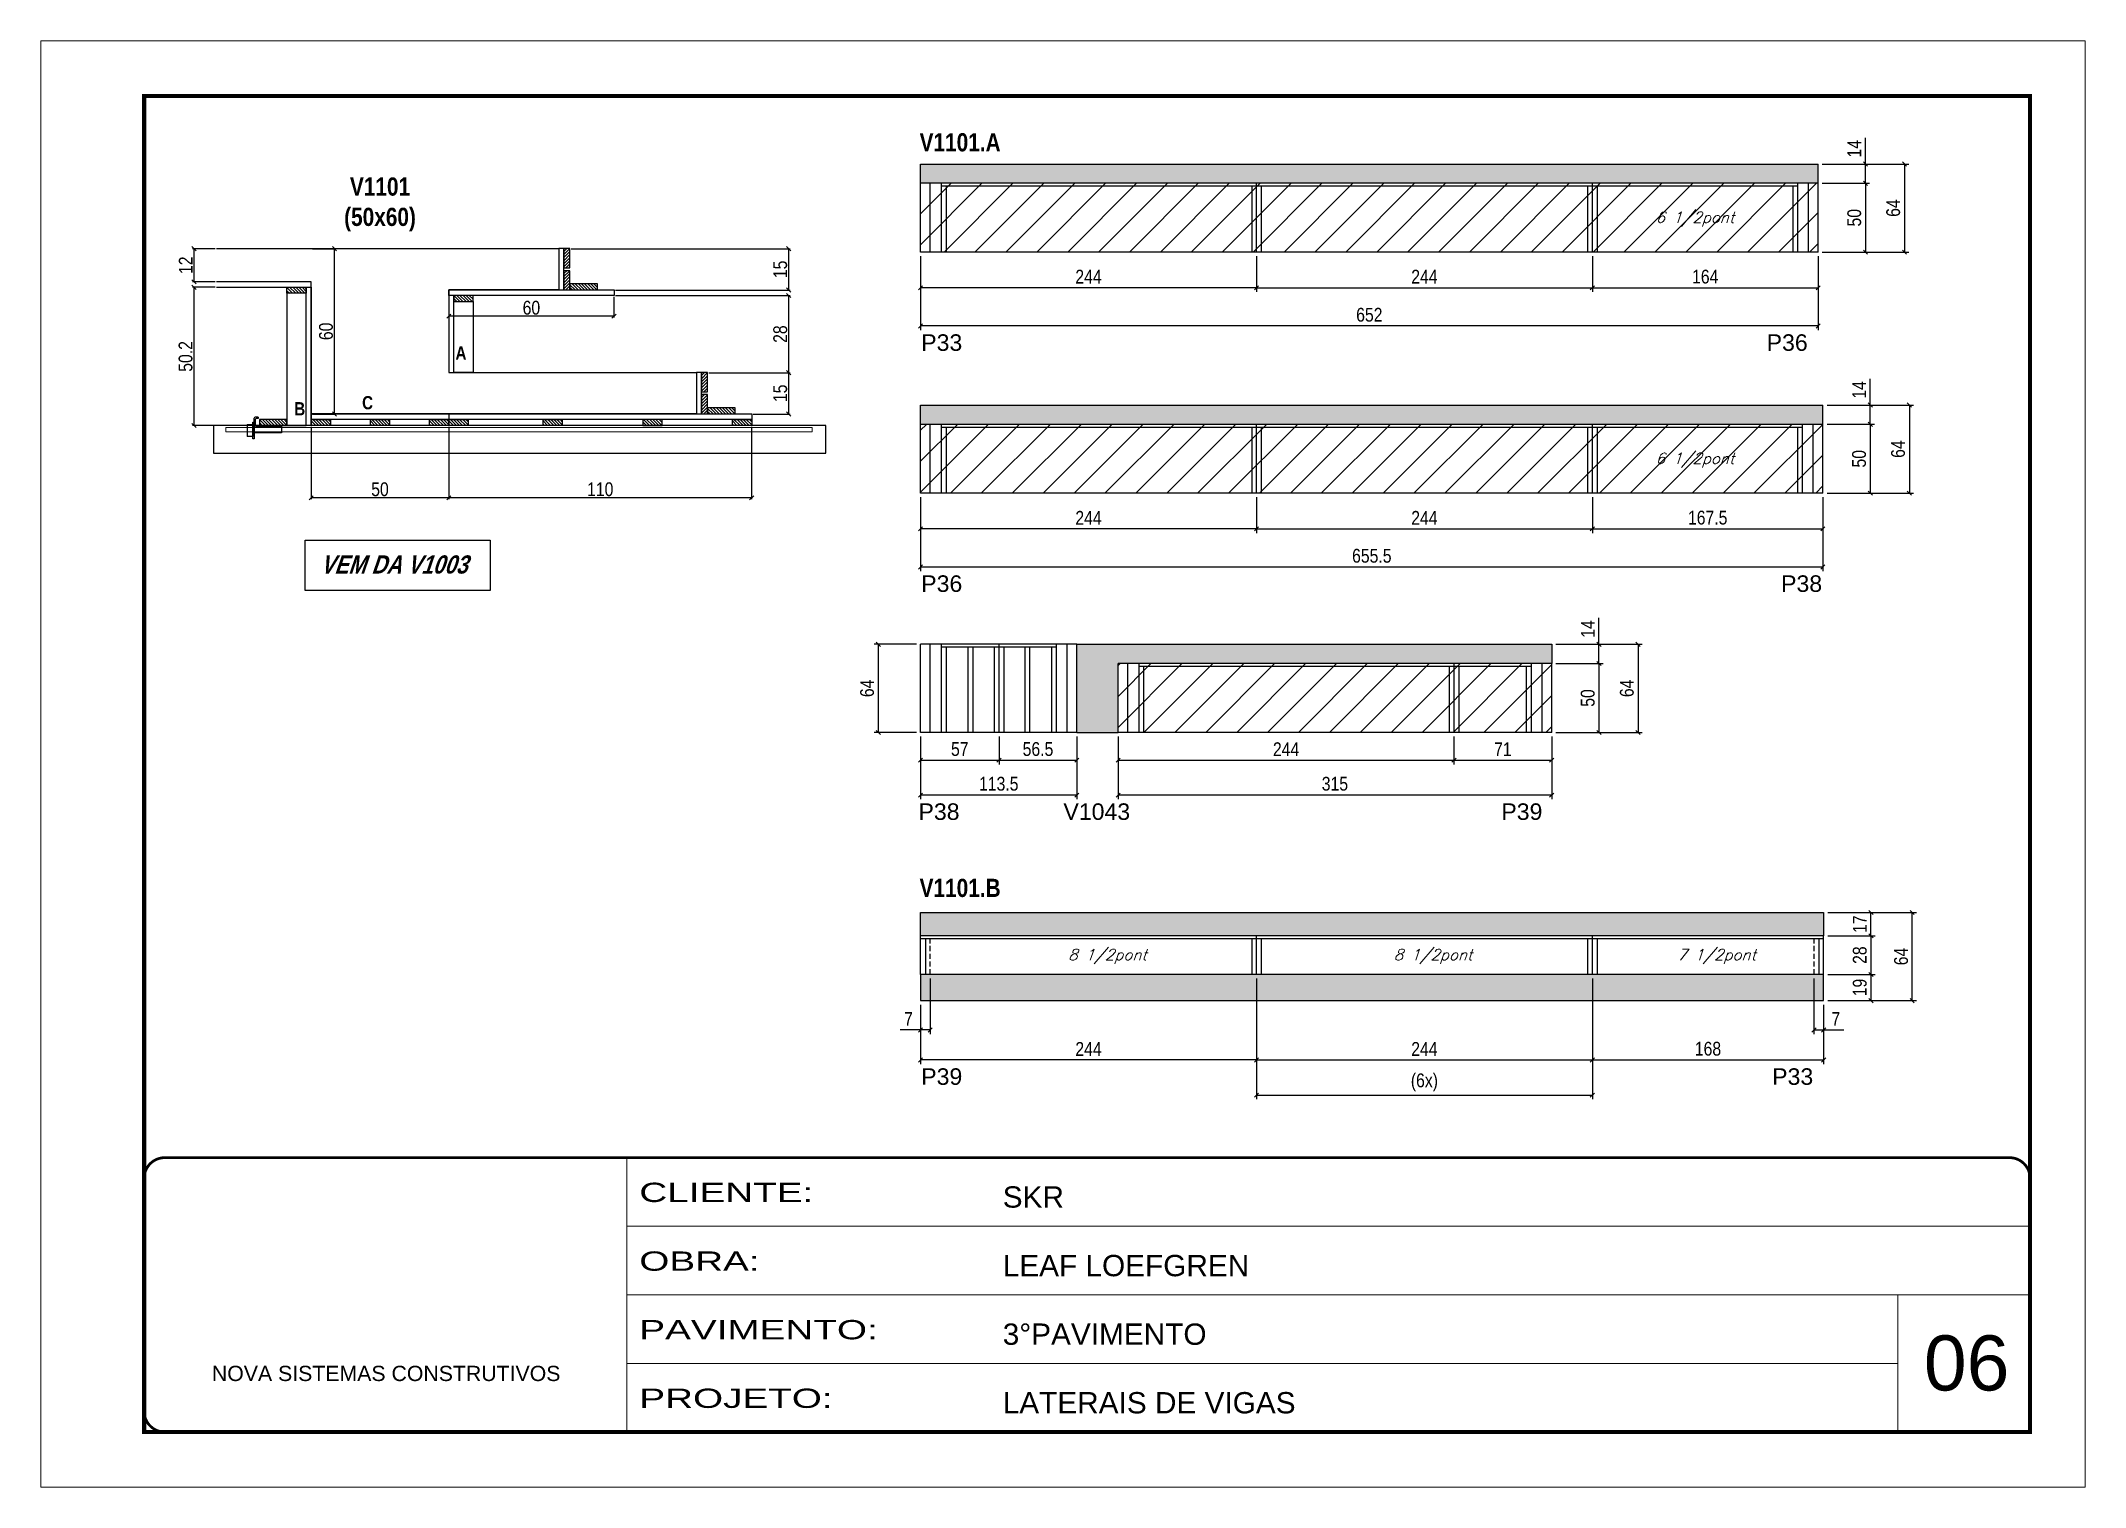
# Model space of a CAD drawing. Extents: x 3309 to 9563, y -2522 to 14608.
# Drawn here: x 4908 to 6393, y 12409 to 13459 of the extents above; entities that cross this region are included whole.
import ezdxf

# ---------------------------------------------------------------- set-up
doc = ezdxf.new("R2010")
doc.units = 0
for name, pattern in [('CONTINUO', [0]), ('DASHED', [0.75, 0.5, -0.25]), ('HIDDEN', [0.375, 0.25, -0.125])]:
    doc.linetypes.add(name, pattern=pattern)
for name, color, linetype in [('5', 5, 'Continuous'), ('barrote', 251, 'Continuous'), ('COTA', 241, 'Continuous'), ('detalhes', 4, 'Continuous'), ('NOMENCLATURA', 7, 'Continuous'), ('Painéis', 200, 'Continuous'), ('presilha', 1, 'Continuous'), ('SARR_2.2x10', 60, 'Continuous'), ('SARR_2.2x7', 40, 'Continuous'), ('SARR_3.5x7', 81, 'Continuous'), ('texto', 7, 'Continuous')]:
    doc.layers.add(name, color=color, linetype=linetype)
for name, color, linetype, lineweight in [('CARIMBO', 255, 'Continuous', 9), ('CONCRETO', 251, 'Continuous', 25), ('Folhas', 255, 'Continuous', 9), ('Hachura', 251, 'Continuous', 9), ('SARRAFO DE PRESSAO', 251, 'DASHED', 9), ('SCO-___-LAJ', 2, 'Continuous', 0)]:
    doc.layers.add(name, color=color, linetype=linetype, lineweight=lineweight)
doc.styles.add('ARIAL', font='arial.ttf')
doc.styles.add('COTA TECNICA', font='techl___.ttf', dxfattribs={"height": 10})
doc.styles.add('COTA TECNICA 2X', font='techl___.ttf', dxfattribs={"height": 10})
doc.styles.add('Romans', font='romans.shx')
doc.styles.get("Standard").update_dxf_attribs({"font": 'arial.ttf'})
doc.styles.add('TECNICA', font='techb___.ttf', dxfattribs={"height": 10})
doc.styles.add('Tecnologia', font='')
doc.styles.get('Tecnologia').set_extended_font_data('Forgotten Futurist')
doc.dimstyles.new('PAINEL', dxfattribs={"dimtxt": 10, "dimasz": 3, "dimexe": 3, "dimexo": 3, "dimgap": 3, "dimtad": 1, "dimdec": 1, "dimzin": 12, "dimdsep": 46, "dimtxsty": 'COTA TECNICA', "dimblk1": 'OBLIQUE', "dimblk2": 'OBLIQUE', "dimsah": 1, "dimcen": 0.9, "dimclrd": 4, "dimclre": 4, "dimclrt": 240, "dimadec": 1, "dimazin": 3, "dimtfac": 1, "dimtdec": 1, "dimtmove": 0, "dimatfit": 3, "dimfxl": 1, "dimtolj": 1, "dimtzin": 12, "dimarcsym": 0})
doc.dimstyles.new('SECAO', dxfattribs={"dimscale": 0.333333, "dimtxt": 5, "dimasz": 9, "dimexe": 3, "dimexo": 3, "dimgap": 3, "dimtad": 1, "dimdec": 1, "dimlfac": 0.5, "dimzin": 12, "dimdsep": 46, "dimtxsty": 'COTA TECNICA 2X', "dimblk1": 'OBLIQUE', "dimblk2": 'OBLIQUE', "dimsah": 1, "dimcen": 0.9, "dimclrd": 4, "dimclre": 4, "dimclrt": 240, "dimadec": 1, "dimazin": 3, "dimtfac": 1, "dimtdec": 1, "dimtmove": 0, "dimatfit": 3, "dimfxl": 1, "dimtolj": 1, "dimtzin": 12, "dimarcsym": 0})
pattern_1 = [(50, (138.2383, 0), (5.46554, -0.4781726), [0.5715, -6.2865]), (355, (138.238, 0), (-1.0573026, 5.7317054), [0.4572, -5.0292175]), (100.451445, (138.6937, -0.04), (4.4082374, 5.2535326), [0.4857003, -5.3427073]), (46.1842, (138.238, 1.524), (8.1323712, -1.2612698), [0.85725, -9.42975]), (96.63556, (138.916, 1.419), (7.122124, 7.4227837), [0.7285507, -8.0140682]), (351.18415, (138.238, 1.524), (7.122124, 7.4227837), [0.685799, -7.543792]), (21, (139.0003, 1.143), (4.5484317, -3.067956), [0.5715, -6.2865]), (326, (139, 1.143), (1.8540609, 5.525639), [0.4572, -5.0292]), (71.451445, (139.3793, 0.8873), (6.4024926, 2.457683), [0.4857003, -5.3426981]), (37.5, (138.2383, 0), (0.0926581, 2.53665117), [0, -4.96824, 0, -5.1054, 0, -5.04825]), (7.5, (138.2383, 0), (2.0045899, 3.00541724), [0, -2.91084, 0, -4.85394, 0, -1.92405]), (327.5, (136.539, 0), (4.06771786, -0.17186232), [0, -1.905, 0, -5.9436, 0, -7.8867]), (317.5, (135.777, 0), (4.4438754, 0.7627947), [0, -2.4765, 0, -3.94716, 0, -5.6007])]

msp = doc.modelspace()

# ---------------------------------------------------------------- texts
at = {"layer": '5', "linetype": 'Continuous'}
for s, rotation, p in [('P33', 0.00004, (5547.38, 13234.26, 0)), ('P36', 0.00004, (6161.53, 13234.26, 0)), ('P36', 0.00004, (5547.38, 13059.25, 0)), ('P38', 0.00004, (6172.01, 13059.25, 0)), ('P38', 359.99996, (5545.4, 12893.7, 0)), ('V1043', 359.99996, (5650.67, 12893.7, 0)), ('P39', 359.99996, (5968.81, 12893.7, 0)), ('P39', 0.00004, (5547.38, 12701.35)), ('P33', 0.00004, (6165.53, 12701.35))]:
    msp.add_text(s, height=12, rotation=rotation, dxfattribs=at).set_placement(p)
at = {"layer": 'CARIMBO', "style": 'ARIAL'}
msp.add_text('06', height=40, dxfattribs=at).set_placement((6275.73, 12479.43))
at = {"layer": 'detalhes', "style": 'TECNICA'}
for s, p in [('A', (5209.06, 13227.93)), ('B', (5091.96, 13187.4)), ('C', (5141.21, 13191.8))]:
    msp.add_text(s, height=9.6, dxfattribs=at).set_placement(p)
at = {"layer": 'NOMENCLATURA', "style": 'TECNICA'}
for s, p in [('V1101.A', (5546.21, 13379.09, 0)), ('V1101.B', (5546.21, 12837.73, 0))]:
    msp.add_text(s, height=13.2, dxfattribs=at).set_placement(p)
at = {"layer": 'NOMENCLATURA', "insert": (5154.23, 13360.14), "char_height": 13.2, "attachment_point": 2, "style": 'TECNICA'}
msp.add_mtext_dynamic_manual_height_columns('V1101\\P(50x60)', width=300.2766, gutter_width=1, heights=[0], dxfattribs=at)
at = {"layer": 'NOMENCLATURA', "insert": (5164.23, 13085.75), "char_height": 13.2, "width": 300.2766, "attachment_point": 2, "style": 'TECNICA'}
msp.add_mtext('{\\Q19;VEM DA V1003}', dxfattribs=at)
at = {"layer": 'texto', "color": 2, "char_height": 8, "attachment_point": 5, "style": 'Romans'}
for s, insert in [('{\\Q19;\\C256;6 1/2pont}', (6109.43, 13329.9, 0)), ('{\\Q19;\\C256;6 1/2pont}', (6109.43, 13154.89, 0)), ('{\\Q19;\\C256;8 1/2pont}', (5682.68, 12794.55, 0)), ('{\\Q19;\\C256;8 1/2pont}', (5919.18, 12794.55, 0)), ('{\\Q19;\\C256;7 1/2pont}', (6125.18, 12794.55, 0))]:
    msp.add_mtext(s, dxfattribs=dict(at, insert=insert))

# ---------------------------------------------------------------- blocks, each defined once
blk = doc.blocks.new('9999999999')
at = {"color": 30, "linetype": 'CONTINUO'}
for p, q in [((98564.6, 34230.2), (98564.6, 34429.4)), ((98564.6, 34379.6), (99584, 34379.6)), ((98564.6, 34329.8), (99488, 34329.8)), ((99584, 34329.8), (99488, 34329.8)), ((99488, 34329.8), (99488, 34230.2)), ((98564.6, 34280), (99488, 34280))]:
    blk.add_line(p, q, dxfattribs=at)
at = {"color": 30, "linetype": 'CONTINUO', "const_width": 2}
blk.add_lwpolyline([(99584, 34230.2), (99584, 34414.4, 0.414214), (99569, 34429.4), (98229, 34429.4, 0.414214), (98214, 34414.4), (98214, 34245.2, 0.414214), (98229, 34230.2), (99584, 34230.2)], format="xyb", dxfattribs=at)
at = {"layer": 'Folhas'}
blk.add_lwpolyline([(98139, 34190.2), (99624, 34190.2), (99624, 35240.2), (98139, 35240.2)], close=True, dxfattribs=at)
at = {"layer": 'Folhas', "color": 30, "const_width": 3}
blk.add_lwpolyline([(98214, 34230.2), (99584, 34230.2), (99584, 35200.2), (98214, 35200.2)], close=True, dxfattribs=at)
at = {"color": 7, "linetype": 'Continuous', "ltscale": 5, "style": 'ARIAL'}
for s, height, p in [('SKR', 15.48, (98837.7, 34393.1)), ('LEAF LOEFGREN', 15.483, (98837.7, 34343.3)), ('3°PAVIMENTO', 15.483, (98837.7, 34293.5)), ('NOVA SISTEMAS CONSTRUTIVOS', 11.059, (98263.2, 34267.2)), ('LATERAIS DE VIGAS', 15.483, (98837.7, 34243.7))]:
    blk.add_text(s, height=height, dxfattribs=at).set_placement(p)
at = {"layer": 'Folhas', "color": 7, "style": 'Tecnologia', "width": 1.5}
for s, p in [('CLIENTE:', (98573.7, 34397.2)), ('OBRA:', (98573.7, 34347.3)), ('PAVIMENTO:', (98573.7, 34297.5)), ('PROJETO:', (98573.7, 34247.7))]:
    blk.add_text(s, height=14, dxfattribs=at).set_placement(p)
blk = doc.blocks.new('_Oblique')
at = {"color": 0, "linetype": 'ByBlock', "lineweight": -2}
blk.add_line((-0.5, -0.5), (0.5, 0.5), dxfattribs=at)
blk = doc.blocks.new('*D21')
at = {"layer": 'COTA', "color": 4, "linetype": 'ByBlock', "lineweight": -2, "transparency": 16777216}
for p, q in [((5546.9, 13302.9), (5546.9, 13277)), ((5790.9, 13302.9), (5790.9, 13277)), ((5790.9, 13280), (5546.9, 13280))]:
    blk.add_line(p, q, dxfattribs=at)
at = {"layer": 'Defpoints', "color": 0, "linetype": 'ByBlock', "transparency": 16777216}
for p in [(5546.9, 13305.9), (5790.9, 13305.9), (5546.9, 13280)]:
    blk.add_point(p, dxfattribs=at)
at = {"layer": 'COTA', "color": 4, "linetype": 'ByBlock', "lineweight": -2, "transparency": 16777216, "xscale": 3, "yscale": 3, "zscale": 3, "rotation": 180}
blk.add_blockref('_Oblique', (5546.9, 13280), dxfattribs=at)
at = {"layer": 'COTA', "color": 4, "linetype": 'ByBlock', "lineweight": -2, "transparency": 16777216, "xscale": 3, "yscale": 3, "zscale": 3}
blk.add_blockref('_Oblique', (5790.9, 13280), dxfattribs=at)
at = {"layer": 'COTA', "color": 240, "linetype": 'ByBlock', "transparency": 16777216, "insert": (5668.9, 13288.1), "char_height": 10, "attachment_point": 5, "style": 'COTA TECNICA'}
blk.add_mtext('\\A1;244', dxfattribs=at)
blk = doc.blocks.new('*D33')
at = {"layer": 'COTA', "color": 4, "linetype": 'ByBlock', "lineweight": -2, "transparency": 16777216}
for p, q in [((5546.9, 13302.9), (5546.9, 13249.3)), ((6198.9, 13302.9), (6198.9, 13249.3)), ((6198.9, 13252.3), (5546.9, 13252.3))]:
    blk.add_line(p, q, dxfattribs=at)
at = {"layer": 'Defpoints', "color": 0, "linetype": 'ByBlock', "transparency": 16777216}
for p in [(5546.9, 13305.9), (6198.9, 13305.9), (5546.9, 13252.3)]:
    blk.add_point(p, dxfattribs=at)
at = {"layer": 'COTA', "color": 4, "linetype": 'ByBlock', "lineweight": -2, "transparency": 16777216, "xscale": 3, "yscale": 3, "zscale": 3, "rotation": 180}
blk.add_blockref('_Oblique', (5546.9, 13252.3), dxfattribs=at)
at = {"layer": 'COTA', "color": 4, "linetype": 'ByBlock', "lineweight": -2, "transparency": 16777216, "xscale": 3, "yscale": 3, "zscale": 3}
blk.add_blockref('_Oblique', (6198.9, 13252.3), dxfattribs=at)
at = {"layer": 'COTA', "color": 240, "linetype": 'ByBlock', "transparency": 16777216, "insert": (5872.9, 13260.4), "char_height": 10, "attachment_point": 5, "style": 'COTA TECNICA'}
blk.add_mtext('\\A1;652', dxfattribs=at)
blk = doc.blocks.new('*D22')
at = {"layer": 'COTA', "color": 4, "lineweight": -2, "transparency": 16777216}
for p, q in [((5790.9, 13302.9), (5790.9, 13277)), ((6034.9, 13302.9), (6034.9, 13277)), ((5790.9, 13280), (6034.9, 13280))]:
    blk.add_line(p, q, dxfattribs=at)
at = {"layer": 'Defpoints', "color": 0, "transparency": 16777216}
for p in [(5790.9, 13305.9, 0), (6034.9, 13305.9, 0), (6034.9, 13280)]:
    blk.add_point(p, dxfattribs=at)
at = {"layer": 'COTA', "color": 4, "lineweight": -2, "transparency": 16777216, "xscale": 3, "yscale": 3, "zscale": 3, "rotation": 180}
blk.add_blockref('_Oblique', (5790.9, 13280), dxfattribs=at)
at = {"layer": 'COTA', "color": 4, "lineweight": -2, "transparency": 16777216, "xscale": 3, "yscale": 3, "zscale": 3}
blk.add_blockref('_Oblique', (6034.9, 13280), dxfattribs=at)
at = {"layer": 'COTA', "color": 240, "transparency": 16777216, "insert": (5912.9, 13288.1), "char_height": 10, "attachment_point": 5, "style": 'COTA TECNICA'}
blk.add_mtext('\\A1;244', dxfattribs=at)
blk = doc.blocks.new('*D23')
at = {"layer": 'COTA', "color": 4, "lineweight": -2, "transparency": 16777216}
for p, q in [((6201.9, 13369.9), (6264.7, 13369.9)), ((6261.7, 13369.9), (6261.7, 13305.9)), ((6201.9, 13305.9), (6264.7, 13305.9))]:
    blk.add_line(p, q, dxfattribs=at)
at = {"layer": 'Defpoints', "color": 0, "transparency": 16777216}
for p in [(6198.9, 13369.9, 0), (6198.9, 13305.9, 0), (6261.7, 13305.9)]:
    blk.add_point(p, dxfattribs=at)
at = {"layer": 'COTA', "color": 4, "lineweight": -2, "transparency": 16777216, "xscale": 3, "yscale": 3, "zscale": 3}
for p, rotation in [((6261.7, 13369.9), 90), ((6261.7, 13305.9), 270)]:
    blk.add_blockref('_Oblique', p, dxfattribs=dict(at, rotation=rotation))
at = {"layer": 'COTA', "color": 240, "transparency": 16777216, "insert": (6253.5, 13337.9), "char_height": 10, "attachment_point": 5, "rotation": 90, "style": 'COTA TECNICA'}
blk.add_mtext('\\A1;64', dxfattribs=at)
blk = doc.blocks.new('*D34')
at = {"layer": 'COTA', "color": 4, "lineweight": -2, "transparency": 16777216}
for p, q in [((6034.9, 13302.9), (6034.9, 13277)), ((6198.9, 13302.9), (6198.9, 13277)), ((6034.9, 13280), (6198.9, 13280))]:
    blk.add_line(p, q, dxfattribs=at)
at = {"layer": 'Defpoints', "color": 0, "transparency": 16777216}
for p in [(6034.9, 13305.9, 0), (6198.9, 13305.9, 0), (6198.9, 13280)]:
    blk.add_point(p, dxfattribs=at)
at = {"layer": 'COTA', "color": 4, "lineweight": -2, "transparency": 16777216, "xscale": 3, "yscale": 3, "zscale": 3, "rotation": 180}
blk.add_blockref('_Oblique', (6034.9, 13280), dxfattribs=at)
at = {"layer": 'COTA', "color": 4, "lineweight": -2, "transparency": 16777216, "xscale": 3, "yscale": 3, "zscale": 3}
blk.add_blockref('_Oblique', (6198.9, 13280), dxfattribs=at)
at = {"layer": 'COTA', "color": 240, "transparency": 16777216, "insert": (6116.9, 13288.1), "char_height": 10, "attachment_point": 5, "style": 'COTA TECNICA'}
blk.add_mtext('\\A1;164', dxfattribs=at)
blk = doc.blocks.new('*D35')
at = {"layer": 'COTA', "color": 4, "lineweight": -2, "transparency": 16777216}
for p, q in [((6201.9, 13355.9), (6236.3, 13355.9)), ((6233.3, 13355.9), (6233.3, 13305.9)), ((6201.9, 13305.9), (6236.3, 13305.9))]:
    blk.add_line(p, q, dxfattribs=at)
at = {"layer": 'Defpoints', "color": 0, "transparency": 16777216}
for p in [(6198.9, 13355.9, 0), (6198.9, 13305.9, 0), (6233.3, 13305.9)]:
    blk.add_point(p, dxfattribs=at)
at = {"layer": 'COTA', "color": 4, "lineweight": -2, "transparency": 16777216, "xscale": 3, "yscale": 3, "zscale": 3}
for p, rotation in [((6233.3, 13355.9), 90), ((6233.3, 13305.9), 270)]:
    blk.add_blockref('_Oblique', p, dxfattribs=dict(at, rotation=rotation))
at = {"layer": 'COTA', "color": 240, "transparency": 16777216, "insert": (6225.2, 13330.9), "char_height": 10, "attachment_point": 5, "rotation": 90, "style": 'COTA TECNICA'}
blk.add_mtext('\\A1;50', dxfattribs=at)
blk = doc.blocks.new('*D36')
at = {"layer": 'COTA', "color": 4, "lineweight": -2, "transparency": 16777216}
for p, q in [((6233.3, 13369.9), (6233.3, 13389)), ((6201.9, 13369.9), (6236.3, 13369.9)), ((6233.3, 13355.9), (6233.3, 13369.9)), ((6201.9, 13355.9), (6236.3, 13355.9))]:
    blk.add_line(p, q, dxfattribs=at)
at = {"layer": 'Defpoints', "color": 0, "transparency": 16777216}
for p in [(6198.9, 13369.9, 0), (6233.3, 13369.9), (6198.9, 13355.9, 0)]:
    blk.add_point(p, dxfattribs=at)
at = {"layer": 'COTA', "color": 4, "lineweight": -2, "transparency": 16777216, "xscale": 3, "yscale": 3, "zscale": 3}
for p, rotation in [((6233.3, 13369.9), 90), ((6233.3, 13355.9), 270)]:
    blk.add_blockref('_Oblique', p, dxfattribs=dict(at, rotation=rotation))
at = {"layer": 'COTA', "color": 240, "transparency": 16777216, "insert": (6225.2, 13381), "char_height": 10, "attachment_point": 5, "rotation": 90, "style": 'COTA TECNICA'}
blk.add_mtext('\\A1;14', dxfattribs=at)
blk = doc.blocks.new('*D24')
at = {"layer": 'COTA', "color": 4, "linetype": 'ByBlock', "lineweight": -2, "transparency": 16777216}
for p, q in [((5546.9, 13127.9), (5546.9, 13102)), ((5790.9, 13127.9), (5790.9, 13102)), ((5790.9, 13105), (5546.9, 13105))]:
    blk.add_line(p, q, dxfattribs=at)
at = {"layer": 'Defpoints', "color": 0, "linetype": 'ByBlock', "transparency": 16777216}
for p in [(5546.9, 13130.9), (5790.9, 13130.9), (5546.9, 13105)]:
    blk.add_point(p, dxfattribs=at)
at = {"layer": 'COTA', "color": 4, "linetype": 'ByBlock', "lineweight": -2, "transparency": 16777216, "xscale": 3, "yscale": 3, "zscale": 3, "rotation": 180}
blk.add_blockref('_Oblique', (5546.9, 13105), dxfattribs=at)
at = {"layer": 'COTA', "color": 4, "linetype": 'ByBlock', "lineweight": -2, "transparency": 16777216, "xscale": 3, "yscale": 3, "zscale": 3}
blk.add_blockref('_Oblique', (5790.9, 13105), dxfattribs=at)
at = {"layer": 'COTA', "color": 240, "linetype": 'ByBlock', "transparency": 16777216, "insert": (5668.9, 13113), "char_height": 10, "attachment_point": 5, "style": 'COTA TECNICA'}
blk.add_mtext('\\A1;244', dxfattribs=at)
blk = doc.blocks.new('*D37')
at = {"layer": 'COTA', "color": 4, "linetype": 'ByBlock', "lineweight": -2, "transparency": 16777216}
for p, q in [((5546.9, 13127.9), (5546.9, 13074.3)), ((6202.4, 13127.9), (6202.4, 13074.3)), ((6202.4, 13077.3), (5546.9, 13077.3))]:
    blk.add_line(p, q, dxfattribs=at)
at = {"layer": 'Defpoints', "color": 0, "linetype": 'ByBlock', "transparency": 16777216}
for p in [(5546.9, 13130.9), (6202.4, 13130.9), (5546.9, 13077.3)]:
    blk.add_point(p, dxfattribs=at)
at = {"layer": 'COTA', "color": 4, "linetype": 'ByBlock', "lineweight": -2, "transparency": 16777216, "xscale": 3, "yscale": 3, "zscale": 3, "rotation": 180}
blk.add_blockref('_Oblique', (5546.9, 13077.3), dxfattribs=at)
at = {"layer": 'COTA', "color": 4, "linetype": 'ByBlock', "lineweight": -2, "transparency": 16777216, "xscale": 3, "yscale": 3, "zscale": 3}
blk.add_blockref('_Oblique', (6202.4, 13077.3), dxfattribs=at)
at = {"layer": 'COTA', "color": 240, "linetype": 'ByBlock', "transparency": 16777216, "insert": (5874.7, 13085.4), "char_height": 10, "attachment_point": 5, "style": 'COTA TECNICA'}
blk.add_mtext('\\A1;655.5', dxfattribs=at)
blk = doc.blocks.new('*D25')
at = {"layer": 'COTA', "color": 4, "lineweight": -2, "transparency": 16777216}
for p, q in [((5790.9, 13127.9), (5790.9, 13102)), ((6034.9, 13127.9), (6034.9, 13102)), ((5790.9, 13105), (6034.9, 13105))]:
    blk.add_line(p, q, dxfattribs=at)
at = {"layer": 'Defpoints', "color": 0, "transparency": 16777216}
for p in [(5790.9, 13130.9, 0), (6034.9, 13130.9, 0), (6034.9, 13105)]:
    blk.add_point(p, dxfattribs=at)
at = {"layer": 'COTA', "color": 4, "lineweight": -2, "transparency": 16777216, "xscale": 3, "yscale": 3, "zscale": 3, "rotation": 180}
blk.add_blockref('_Oblique', (5790.9, 13105), dxfattribs=at)
at = {"layer": 'COTA', "color": 4, "lineweight": -2, "transparency": 16777216, "xscale": 3, "yscale": 3, "zscale": 3}
blk.add_blockref('_Oblique', (6034.9, 13105), dxfattribs=at)
at = {"layer": 'COTA', "color": 240, "transparency": 16777216, "insert": (5912.9, 13113), "char_height": 10, "attachment_point": 5, "style": 'COTA TECNICA'}
blk.add_mtext('\\A1;244', dxfattribs=at)
blk = doc.blocks.new('*D26')
at = {"layer": 'COTA', "color": 4, "lineweight": -2, "transparency": 16777216}
for p, q in [((6205.4, 13194.9), (6268.2, 13194.9)), ((6265.2, 13194.9), (6265.2, 13130.9)), ((6205.4, 13130.9), (6268.2, 13130.9))]:
    blk.add_line(p, q, dxfattribs=at)
at = {"layer": 'Defpoints', "color": 0, "transparency": 16777216}
for p in [(6202.4, 13194.9, 0), (6202.4, 13130.9, 0), (6265.2, 13130.9)]:
    blk.add_point(p, dxfattribs=at)
at = {"layer": 'COTA', "color": 4, "lineweight": -2, "transparency": 16777216, "xscale": 3, "yscale": 3, "zscale": 3}
for p, rotation in [((6265.2, 13194.9), 90), ((6265.2, 13130.9), 270)]:
    blk.add_blockref('_Oblique', p, dxfattribs=dict(at, rotation=rotation))
at = {"layer": 'COTA', "color": 240, "transparency": 16777216, "insert": (6257, 13162.9), "char_height": 10, "attachment_point": 5, "rotation": 90, "style": 'COTA TECNICA'}
blk.add_mtext('\\A1;64', dxfattribs=at)
blk = doc.blocks.new('*D38')
at = {"layer": 'COTA', "color": 4, "lineweight": -2, "transparency": 16777216}
for p, q in [((6034.9, 13127.9), (6034.9, 13102)), ((6202.4, 13127.9), (6202.4, 13102)), ((6034.9, 13105), (6202.4, 13105))]:
    blk.add_line(p, q, dxfattribs=at)
at = {"layer": 'Defpoints', "color": 0, "transparency": 16777216}
for p in [(6034.9, 13130.9, 0), (6202.4, 13130.9, 0), (6202.4, 13105)]:
    blk.add_point(p, dxfattribs=at)
at = {"layer": 'COTA', "color": 4, "lineweight": -2, "transparency": 16777216, "xscale": 3, "yscale": 3, "zscale": 3, "rotation": 180}
blk.add_blockref('_Oblique', (6034.9, 13105), dxfattribs=at)
at = {"layer": 'COTA', "color": 4, "lineweight": -2, "transparency": 16777216, "xscale": 3, "yscale": 3, "zscale": 3}
blk.add_blockref('_Oblique', (6202.4, 13105), dxfattribs=at)
at = {"layer": 'COTA', "color": 240, "transparency": 16777216, "insert": (6118.7, 13113.1), "char_height": 10, "attachment_point": 5, "style": 'COTA TECNICA'}
blk.add_mtext('\\A1;167.5', dxfattribs=at)
blk = doc.blocks.new('*D39')
at = {"layer": 'COTA', "color": 4, "lineweight": -2, "transparency": 16777216}
for p, q in [((6205.4, 13180.9), (6239.8, 13180.9)), ((6236.8, 13180.9), (6236.8, 13130.9)), ((6205.4, 13130.9), (6239.8, 13130.9))]:
    blk.add_line(p, q, dxfattribs=at)
at = {"layer": 'Defpoints', "color": 0, "transparency": 16777216}
for p in [(6202.4, 13180.9, 0), (6202.4, 13130.9, 0), (6236.8, 13130.9)]:
    blk.add_point(p, dxfattribs=at)
at = {"layer": 'COTA', "color": 4, "lineweight": -2, "transparency": 16777216, "xscale": 3, "yscale": 3, "zscale": 3}
for p, rotation in [((6236.8, 13180.9), 90), ((6236.8, 13130.9), 270)]:
    blk.add_blockref('_Oblique', p, dxfattribs=dict(at, rotation=rotation))
at = {"layer": 'COTA', "color": 240, "transparency": 16777216, "insert": (6228.7, 13155.9), "char_height": 10, "attachment_point": 5, "rotation": 90, "style": 'COTA TECNICA'}
blk.add_mtext('\\A1;50', dxfattribs=at)
blk = doc.blocks.new('*D40')
at = {"layer": 'COTA', "color": 4, "lineweight": -2, "transparency": 16777216}
for p, q in [((6236.8, 13194.9), (6236.8, 13214)), ((6205.4, 13194.9), (6239.8, 13194.9)), ((6236.8, 13180.9), (6236.8, 13194.9)), ((6205.4, 13180.9), (6239.8, 13180.9))]:
    blk.add_line(p, q, dxfattribs=at)
at = {"layer": 'Defpoints', "color": 0, "transparency": 16777216}
for p in [(6202.4, 13194.9, 0), (6236.8, 13194.9), (6202.4, 13180.9, 0)]:
    blk.add_point(p, dxfattribs=at)
at = {"layer": 'COTA', "color": 4, "lineweight": -2, "transparency": 16777216, "xscale": 3, "yscale": 3, "zscale": 3}
for p, rotation in [((6236.8, 13194.9), 90), ((6236.8, 13180.9), 270)]:
    blk.add_blockref('_Oblique', p, dxfattribs=dict(at, rotation=rotation))
at = {"layer": 'COTA', "color": 240, "transparency": 16777216, "insert": (6228.7, 13205.9), "char_height": 10, "attachment_point": 5, "rotation": 90, "style": 'COTA TECNICA'}
blk.add_mtext('\\A1;14', dxfattribs=at)
blk = doc.blocks.new('*D41')
at = {"layer": 'COTA', "color": 4, "linetype": 'ByBlock', "lineweight": -2, "transparency": 16777216}
for p, q in [((5546.9, 12954.2), (5546.9, 12908.7)), ((5660.4, 12954.2), (5660.4, 12908.7)), ((5660.4, 12911.7), (5546.9, 12911.7))]:
    blk.add_line(p, q, dxfattribs=at)
at = {"layer": 'Defpoints', "color": 0, "linetype": 'ByBlock', "transparency": 16777216}
for p in [(5546.9, 12957.2), (5660.4, 12957.2), (5546.9, 12911.7)]:
    blk.add_point(p, dxfattribs=at)
at = {"layer": 'COTA', "color": 4, "linetype": 'ByBlock', "lineweight": -2, "transparency": 16777216, "xscale": 3, "yscale": 3, "zscale": 3, "rotation": 180}
blk.add_blockref('_Oblique', (5546.9, 12911.7), dxfattribs=at)
at = {"layer": 'COTA', "color": 4, "linetype": 'ByBlock', "lineweight": -2, "transparency": 16777216, "xscale": 3, "yscale": 3, "zscale": 3}
blk.add_blockref('_Oblique', (5660.4, 12911.7), dxfattribs=at)
at = {"layer": 'COTA', "color": 240, "linetype": 'ByBlock', "transparency": 16777216, "insert": (5603.7, 12919.9), "char_height": 10, "attachment_point": 5, "style": 'COTA TECNICA'}
blk.add_mtext('\\A1;113.5', dxfattribs=at)
blk = doc.blocks.new('*D42')
at = {"layer": 'COTA', "color": 4, "lineweight": -2, "transparency": 16777216}
for p, q in [((5546.9, 12954.2), (5546.9, 12934)), ((5603.9, 12954.2), (5603.9, 12934)), ((5546.9, 12937), (5603.9, 12937))]:
    blk.add_line(p, q, dxfattribs=at)
at = {"layer": 'Defpoints', "color": 0, "transparency": 16777216}
for p in [(5546.9, 12957.2), (5603.9, 12957.2), (5603.9, 12937)]:
    blk.add_point(p, dxfattribs=at)
at = {"layer": 'COTA', "color": 4, "lineweight": -2, "transparency": 16777216, "xscale": 3, "yscale": 3, "zscale": 3, "rotation": 180}
blk.add_blockref('_Oblique', (5546.9, 12937), dxfattribs=at)
at = {"layer": 'COTA', "color": 4, "lineweight": -2, "transparency": 16777216, "xscale": 3, "yscale": 3, "zscale": 3}
blk.add_blockref('_Oblique', (5603.9, 12937), dxfattribs=at)
at = {"layer": 'COTA', "color": 240, "transparency": 16777216, "insert": (5575.4, 12945.1), "char_height": 10, "attachment_point": 5, "style": 'COTA TECNICA'}
blk.add_mtext('\\A1;57', dxfattribs=at)
blk = doc.blocks.new('*D43')
at = {"layer": 'COTA', "color": 4, "lineweight": -2, "transparency": 16777216}
for p, q in [((5603.9, 12954.2), (5603.9, 12934)), ((5660.4, 12954.2), (5660.4, 12934)), ((5603.9, 12937), (5660.4, 12937))]:
    blk.add_line(p, q, dxfattribs=at)
at = {"layer": 'Defpoints', "color": 0, "transparency": 16777216}
for p in [(5603.9, 12957.2), (5660.4, 12957.2), (5660.4, 12937)]:
    blk.add_point(p, dxfattribs=at)
at = {"layer": 'COTA', "color": 4, "lineweight": -2, "transparency": 16777216, "xscale": 3, "yscale": 3, "zscale": 3, "rotation": 180}
blk.add_blockref('_Oblique', (5603.9, 12937), dxfattribs=at)
at = {"layer": 'COTA', "color": 4, "lineweight": -2, "transparency": 16777216, "xscale": 3, "yscale": 3, "zscale": 3}
blk.add_blockref('_Oblique', (5660.4, 12937), dxfattribs=at)
at = {"layer": 'COTA', "color": 240, "transparency": 16777216, "insert": (5632.2, 12945.1), "char_height": 10, "attachment_point": 5, "style": 'COTA TECNICA'}
blk.add_mtext('\\A1;56.5', dxfattribs=at)
blk = doc.blocks.new('*D44')
at = {"layer": 'COTA', "color": 4, "linetype": 'ByBlock', "lineweight": -2, "transparency": 16777216}
for p, q in [((5690.4, 12954.2), (5690.4, 12908.7)), ((6005.4, 12954.2), (6005.4, 12908.7)), ((6005.4, 12911.7), (5690.4, 12911.7))]:
    blk.add_line(p, q, dxfattribs=at)
at = {"layer": 'Defpoints', "color": 0, "linetype": 'ByBlock', "transparency": 16777216}
for p in [(5690.4, 12957.2), (6005.4, 12957.2), (5690.4, 12911.7)]:
    blk.add_point(p, dxfattribs=at)
at = {"layer": 'COTA', "color": 4, "linetype": 'ByBlock', "lineweight": -2, "transparency": 16777216, "xscale": 3, "yscale": 3, "zscale": 3, "rotation": 180}
blk.add_blockref('_Oblique', (5690.4, 12911.7), dxfattribs=at)
at = {"layer": 'COTA', "color": 4, "linetype": 'ByBlock', "lineweight": -2, "transparency": 16777216, "xscale": 3, "yscale": 3, "zscale": 3}
blk.add_blockref('_Oblique', (6005.4, 12911.7), dxfattribs=at)
at = {"layer": 'COTA', "color": 240, "linetype": 'ByBlock', "transparency": 16777216, "insert": (5847.9, 12919.9), "char_height": 10, "attachment_point": 5, "style": 'COTA TECNICA'}
blk.add_mtext('\\A1;315', dxfattribs=at)
blk = doc.blocks.new('*D45')
at = {"layer": 'COTA', "color": 4, "lineweight": -2, "transparency": 16777216}
for p, q in [((5690.4, 12954.2), (5690.4, 12934)), ((5934.4, 12954.2), (5934.4, 12934)), ((5690.4, 12937), (5934.4, 12937))]:
    blk.add_line(p, q, dxfattribs=at)
at = {"layer": 'Defpoints', "color": 0, "transparency": 16777216}
for p in [(5690.4, 12957.2), (5934.4, 12957.2), (5934.4, 12937)]:
    blk.add_point(p, dxfattribs=at)
at = {"layer": 'COTA', "color": 4, "lineweight": -2, "transparency": 16777216, "xscale": 3, "yscale": 3, "zscale": 3, "rotation": 180}
blk.add_blockref('_Oblique', (5690.4, 12937), dxfattribs=at)
at = {"layer": 'COTA', "color": 4, "lineweight": -2, "transparency": 16777216, "xscale": 3, "yscale": 3, "zscale": 3}
blk.add_blockref('_Oblique', (5934.4, 12937), dxfattribs=at)
at = {"layer": 'COTA', "color": 240, "transparency": 16777216, "insert": (5812.4, 12945), "char_height": 10, "attachment_point": 5, "style": 'COTA TECNICA'}
blk.add_mtext('\\A1;244', dxfattribs=at)
blk = doc.blocks.new('*D46')
at = {"layer": 'COTA', "color": 4, "lineweight": -2, "transparency": 16777216}
for p, q in [((5934.4, 12954.2), (5934.4, 12934)), ((6005.4, 12954.2), (6005.4, 12934)), ((5934.4, 12937), (6005.4, 12937))]:
    blk.add_line(p, q, dxfattribs=at)
at = {"layer": 'Defpoints', "color": 0, "transparency": 16777216}
for p in [(5934.4, 12957.2), (6005.4, 12957.2), (6005.4, 12937)]:
    blk.add_point(p, dxfattribs=at)
at = {"layer": 'COTA', "color": 4, "lineweight": -2, "transparency": 16777216, "xscale": 3, "yscale": 3, "zscale": 3, "rotation": 180}
blk.add_blockref('_Oblique', (5934.4, 12937), dxfattribs=at)
at = {"layer": 'COTA', "color": 4, "lineweight": -2, "transparency": 16777216, "xscale": 3, "yscale": 3, "zscale": 3}
blk.add_blockref('_Oblique', (6005.4, 12937), dxfattribs=at)
at = {"layer": 'COTA', "color": 240, "transparency": 16777216, "insert": (5969.9, 12945), "char_height": 10, "attachment_point": 5, "style": 'COTA TECNICA'}
blk.add_mtext('\\A1;71', dxfattribs=at)
blk = doc.blocks.new('*D27')
at = {"layer": 'COTA', "color": 4, "lineweight": -2, "transparency": 16777216}
for p, q in [((6008.4, 13021.2), (6071.1, 13021.2)), ((6068.1, 13021.2), (6068.1, 12957.2)), ((6008.4, 12957.2), (6071.1, 12957.2))]:
    blk.add_line(p, q, dxfattribs=at)
at = {"layer": 'Defpoints', "color": 0, "transparency": 16777216}
for p in [(6005.4, 13021.2, 0), (6005.4, 12957.2, 0), (6068.1, 12957.2)]:
    blk.add_point(p, dxfattribs=at)
at = {"layer": 'COTA', "color": 4, "lineweight": -2, "transparency": 16777216, "xscale": 3, "yscale": 3, "zscale": 3}
for p, rotation in [((6068.1, 13021.2), 90), ((6068.1, 12957.2), 270)]:
    blk.add_blockref('_Oblique', p, dxfattribs=dict(at, rotation=rotation))
at = {"layer": 'COTA', "color": 240, "transparency": 16777216, "insert": (6060, 12989.2), "char_height": 10, "attachment_point": 5, "rotation": 90, "style": 'COTA TECNICA'}
blk.add_mtext('\\A1;64', dxfattribs=at)
blk = doc.blocks.new('*D28')
at = {"layer": 'COTA', "color": 4, "lineweight": -2, "transparency": 16777216}
for p, q in [((6008.4, 13007.2), (6042.7, 13007.2)), ((6039.7, 13007.2), (6039.7, 12957.2)), ((6008.4, 12957.2), (6042.7, 12957.2))]:
    blk.add_line(p, q, dxfattribs=at)
at = {"layer": 'Defpoints', "color": 0, "transparency": 16777216}
for p in [(6005.4, 13007.2, 0), (6005.4, 12957.2, 0), (6039.7, 12957.2)]:
    blk.add_point(p, dxfattribs=at)
at = {"layer": 'COTA', "color": 4, "lineweight": -2, "transparency": 16777216, "xscale": 3, "yscale": 3, "zscale": 3}
for p, rotation in [((6039.7, 13007.2), 90), ((6039.7, 12957.2), 270)]:
    blk.add_blockref('_Oblique', p, dxfattribs=dict(at, rotation=rotation))
at = {"layer": 'COTA', "color": 240, "transparency": 16777216, "insert": (6031.6, 12982.2), "char_height": 10, "attachment_point": 5, "rotation": 90, "style": 'COTA TECNICA'}
blk.add_mtext('\\A1;50', dxfattribs=at)
blk = doc.blocks.new('*D29')
at = {"layer": 'COTA', "color": 4, "lineweight": -2, "transparency": 16777216}
for p, q in [((6039.7, 13021.2), (6039.7, 13040.3)), ((6008.4, 13021.2), (6042.7, 13021.2)), ((6039.7, 13007.2), (6039.7, 13021.2)), ((6008.4, 13007.2), (6042.7, 13007.2))]:
    blk.add_line(p, q, dxfattribs=at)
at = {"layer": 'Defpoints', "color": 0, "transparency": 16777216}
for p in [(6005.4, 13021.2, 0), (6039.7, 13021.2), (6005.4, 13007.2, 0)]:
    blk.add_point(p, dxfattribs=at)
at = {"layer": 'COTA', "color": 4, "lineweight": -2, "transparency": 16777216, "xscale": 3, "yscale": 3, "zscale": 3}
for p, rotation in [((6039.7, 13021.2), 90), ((6039.7, 13007.2), 270)]:
    blk.add_blockref('_Oblique', p, dxfattribs=dict(at, rotation=rotation))
at = {"layer": 'COTA', "color": 240, "transparency": 16777216, "insert": (6031.7, 13032.3), "char_height": 10, "attachment_point": 5, "rotation": 90, "style": 'COTA TECNICA'}
blk.add_mtext('\\A1;14', dxfattribs=at)
blk = doc.blocks.new('*D30')
at = {"layer": 'COTA', "color": 4, "linetype": 'ByBlock', "lineweight": -2, "transparency": 16777216}
for p, q in [((5790.9, 12778.5), (5790.9, 12716.4)), ((5546.9, 12759.5), (5546.9, 12716.4)), ((5790.9, 12719.4), (5546.9, 12719.4))]:
    blk.add_line(p, q, dxfattribs=at)
at = {"layer": 'Defpoints', "color": 0, "linetype": 'ByBlock', "transparency": 16777216}
for p in [(5790.9, 12781.5), (5546.9, 12762.5), (5546.9, 12719.4)]:
    blk.add_point(p, dxfattribs=at)
at = {"layer": 'COTA', "color": 4, "linetype": 'ByBlock', "lineweight": -2, "transparency": 16777216, "xscale": 3, "yscale": 3, "zscale": 3, "rotation": 180}
blk.add_blockref('_Oblique', (5546.9, 12719.4), dxfattribs=at)
at = {"layer": 'COTA', "color": 4, "linetype": 'ByBlock', "lineweight": -2, "transparency": 16777216, "xscale": 3, "yscale": 3, "zscale": 3}
blk.add_blockref('_Oblique', (5790.9, 12719.4), dxfattribs=at)
at = {"layer": 'COTA', "color": 240, "linetype": 'ByBlock', "transparency": 16777216, "insert": (5668.9, 12727.4), "char_height": 10, "attachment_point": 5, "style": 'COTA TECNICA'}
blk.add_mtext('\\A1;244', dxfattribs=at)
blk = doc.blocks.new('*D31')
at = {"layer": 'COTA', "color": 4, "lineweight": -2, "transparency": 16777216}
for p, q in [((5790.9, 12778.5), (5790.9, 12716.4)), ((6034.9, 12778.5), (6034.9, 12716.4)), ((5790.9, 12719.4), (6034.9, 12719.4))]:
    blk.add_line(p, q, dxfattribs=at)
at = {"layer": 'Defpoints', "color": 0, "transparency": 16777216}
for p in [(5790.9, 12781.5, 0), (6034.9, 12781.5, 0), (6034.9, 12719.4)]:
    blk.add_point(p, dxfattribs=at)
at = {"layer": 'COTA', "color": 4, "lineweight": -2, "transparency": 16777216, "xscale": 3, "yscale": 3, "zscale": 3, "rotation": 180}
blk.add_blockref('_Oblique', (5790.9, 12719.4), dxfattribs=at)
at = {"layer": 'COTA', "color": 4, "lineweight": -2, "transparency": 16777216, "xscale": 3, "yscale": 3, "zscale": 3}
blk.add_blockref('_Oblique', (6034.9, 12719.4), dxfattribs=at)
at = {"layer": 'COTA', "color": 240, "transparency": 16777216, "insert": (5912.9, 12727.4), "char_height": 10, "attachment_point": 5, "style": 'COTA TECNICA'}
blk.add_mtext('\\A1;244', dxfattribs=at)
blk = doc.blocks.new('*D47')
at = {"layer": 'COTA', "color": 4, "lineweight": -2, "transparency": 16777216}
for p, q in [((6034.9, 12778.5), (6034.9, 12716.4)), ((6202.9, 12759.5), (6202.9, 12716.4)), ((6034.9, 12719.4), (6202.9, 12719.4))]:
    blk.add_line(p, q, dxfattribs=at)
at = {"layer": 'Defpoints', "color": 0, "transparency": 16777216}
for p in [(6034.9, 12781.5, 0), (6202.9, 12762.5), (6202.9, 12719.4)]:
    blk.add_point(p, dxfattribs=at)
at = {"layer": 'COTA', "color": 4, "lineweight": -2, "transparency": 16777216, "xscale": 3, "yscale": 3, "zscale": 3, "rotation": 180}
blk.add_blockref('_Oblique', (6034.9, 12719.4), dxfattribs=at)
at = {"layer": 'COTA', "color": 4, "lineweight": -2, "transparency": 16777216, "xscale": 3, "yscale": 3, "zscale": 3}
blk.add_blockref('_Oblique', (6202.9, 12719.4), dxfattribs=at)
at = {"layer": 'COTA', "color": 240, "transparency": 16777216, "insert": (6118.9, 12727.5), "char_height": 10, "attachment_point": 5, "style": 'COTA TECNICA'}
blk.add_mtext('\\A1;168', dxfattribs=at)
blk = doc.blocks.new('*D48')
at = {"layer": 'COTA', "color": 4, "lineweight": -2, "transparency": 16777216}
for p, q in [((6205.9, 12809.5), (6240.3, 12809.5)), ((6237.3, 12809.5), (6237.3, 12781.5)), ((6205.9, 12781.5), (6240.3, 12781.5))]:
    blk.add_line(p, q, dxfattribs=at)
at = {"layer": 'Defpoints', "color": 0, "transparency": 16777216}
for p in [(6202.9, 12809.5, 0), (6202.9, 12781.5, 0), (6237.3, 12781.5)]:
    blk.add_point(p, dxfattribs=at)
at = {"layer": 'COTA', "color": 4, "lineweight": -2, "transparency": 16777216, "xscale": 3, "yscale": 3, "zscale": 3}
for p, rotation in [((6237.3, 12809.5), 90), ((6237.3, 12781.5), 270)]:
    blk.add_blockref('_Oblique', p, dxfattribs=dict(at, rotation=rotation))
at = {"layer": 'COTA', "color": 240, "transparency": 16777216, "insert": (6229.2, 12795.5), "char_height": 10, "attachment_point": 5, "rotation": 90, "style": 'COTA TECNICA'}
blk.add_mtext('\\A1;28', dxfattribs=at)
blk = doc.blocks.new('*D49')
at = {"layer": 'COTA', "color": 4, "lineweight": -2, "transparency": 16777216}
for p, q in [((5790.9, 12778.5), (5790.9, 12690.9)), ((6034.9, 12778.5), (6034.9, 12690.9)), ((5790.9, 12693.9), (6034.9, 12693.9))]:
    blk.add_line(p, q, dxfattribs=at)
at = {"layer": 'Defpoints', "color": 0, "transparency": 16777216}
for p in [(5790.9, 12781.5, 0), (6034.9, 12781.5, 0), (6034.9, 12693.9)]:
    blk.add_point(p, dxfattribs=at)
at = {"layer": 'COTA', "color": 4, "lineweight": -2, "transparency": 16777216, "xscale": 3, "yscale": 3, "zscale": 3, "rotation": 180}
blk.add_blockref('_Oblique', (5790.9, 12693.9), dxfattribs=at)
at = {"layer": 'COTA', "color": 4, "lineweight": -2, "transparency": 16777216, "xscale": 3, "yscale": 3, "zscale": 3}
blk.add_blockref('_Oblique', (6034.9, 12693.9), dxfattribs=at)
at = {"layer": 'COTA', "color": 240, "transparency": 16777216, "insert": (5912.9, 12703.1), "char_height": 10, "attachment_point": 5, "style": 'COTA TECNICA'}
blk.add_mtext('\\A1;(6x)', dxfattribs=at)
blk = doc.blocks.new('*D50')
at = {"layer": 'COTA', "color": 4, "lineweight": -2, "transparency": 16777216}
for p, q in [((6195.9, 12778.5), (6195.9, 12738.2)), ((6202.9, 12759.5), (6202.9, 12738.2)), ((6195.9, 12741.2), (6202.9, 12741.2)), ((6202.9, 12741.2), (6217.7, 12741.2))]:
    blk.add_line(p, q, dxfattribs=at)
at = {"layer": 'Defpoints', "color": 0, "transparency": 16777216}
for p in [(6195.9, 12781.5, 0), (6202.9, 12762.5), (6202.9, 12741.2)]:
    blk.add_point(p, dxfattribs=at)
at = {"layer": 'COTA', "color": 4, "lineweight": -2, "transparency": 16777216, "xscale": 3, "yscale": 3, "zscale": 3, "rotation": 180}
blk.add_blockref('_Oblique', (6195.9, 12741.2), dxfattribs=at)
at = {"layer": 'COTA', "color": 4, "lineweight": -2, "transparency": 16777216, "xscale": 3, "yscale": 3, "zscale": 3}
blk.add_blockref('_Oblique', (6202.9, 12741.2), dxfattribs=at)
at = {"layer": 'COTA', "color": 240, "transparency": 16777216, "insert": (6211.8, 12749.2), "char_height": 10, "attachment_point": 5, "style": 'COTA TECNICA'}
blk.add_mtext('\\A1;7', dxfattribs=at)
blk = doc.blocks.new('*D32')
at = {"layer": 'COTA', "color": 4, "lineweight": -2, "transparency": 16777216}
for p, q in [((5553.9, 12778.5), (5553.9, 12738.2)), ((5546.9, 12759.5), (5546.9, 12738.2)), ((5546.9, 12741.2), (5532.2, 12741.2)), ((5553.9, 12741.2), (5546.9, 12741.2))]:
    blk.add_line(p, q, dxfattribs=at)
at = {"layer": 'Defpoints', "color": 0, "transparency": 16777216}
for p in [(5553.9, 12781.5, 0), (5546.9, 12762.5, 0), (5546.9, 12741.2)]:
    blk.add_point(p, dxfattribs=at)
at = {"layer": 'COTA', "color": 4, "lineweight": -2, "transparency": 16777216, "xscale": 3, "yscale": 3, "zscale": 3, "rotation": 180}
blk.add_blockref('_Oblique', (5546.9, 12741.2), dxfattribs=at)
at = {"layer": 'COTA', "color": 4, "lineweight": -2, "transparency": 16777216, "xscale": 3, "yscale": 3, "zscale": 3}
blk.add_blockref('_Oblique', (5553.9, 12741.2), dxfattribs=at)
at = {"layer": 'COTA', "color": 240, "transparency": 16777216, "insert": (5538.1, 12749.2), "char_height": 10, "attachment_point": 5, "style": 'COTA TECNICA'}
blk.add_mtext('\\A1;7', dxfattribs=at)
blk = doc.blocks.new('*D51')
at = {"layer": 'COTA', "color": 4, "lineweight": -2, "transparency": 16777216}
for p, q in [((6205.9, 12781.5), (6240.3, 12781.5)), ((6237.3, 12781.5), (6237.3, 12762.5)), ((6205.9, 12762.5), (6240.3, 12762.5))]:
    blk.add_line(p, q, dxfattribs=at)
at = {"layer": 'Defpoints', "color": 0, "transparency": 16777216}
for p in [(6202.9, 12781.5, 0), (6202.9, 12762.5), (6237.3, 12762.5)]:
    blk.add_point(p, dxfattribs=at)
at = {"layer": 'COTA', "color": 4, "lineweight": -2, "transparency": 16777216, "xscale": 3, "yscale": 3, "zscale": 3}
for p, rotation in [((6237.3, 12781.5), 90), ((6237.3, 12762.5), 270)]:
    blk.add_blockref('_Oblique', p, dxfattribs=dict(at, rotation=rotation))
at = {"layer": 'COTA', "color": 240, "transparency": 16777216, "insert": (6229.2, 12772), "char_height": 10, "attachment_point": 5, "rotation": 90, "style": 'COTA TECNICA'}
blk.add_mtext('\\A1;19', dxfattribs=at)
blk = doc.blocks.new('*D52')
at = {"layer": 'COTA', "color": 4, "lineweight": -2, "transparency": 16777216}
for p, q in [((6205.9, 12826.5), (6270.3, 12826.5)), ((6267.3, 12762.5), (6267.3, 12826.5)), ((6205.9, 12762.5), (6270.3, 12762.5))]:
    blk.add_line(p, q, dxfattribs=at)
at = {"layer": 'Defpoints', "color": 0, "transparency": 16777216}
for p in [(6202.9, 12826.5, 0), (6267.3, 12826.5), (6202.9, 12762.5)]:
    blk.add_point(p, dxfattribs=at)
at = {"layer": 'COTA', "color": 4, "lineweight": -2, "transparency": 16777216, "xscale": 3, "yscale": 3, "zscale": 3}
for p, rotation in [((6267.3, 12826.5), 90), ((6267.3, 12762.5), 270)]:
    blk.add_blockref('_Oblique', p, dxfattribs=dict(at, rotation=rotation))
at = {"layer": 'COTA', "color": 240, "transparency": 16777216, "insert": (6259.2, 12794.5), "char_height": 10, "attachment_point": 5, "rotation": 90, "style": 'COTA TECNICA'}
blk.add_mtext('\\A1;64', dxfattribs=at)
blk = doc.blocks.new('*D2779')
at = {"layer": 'COTA', "color": 4, "lineweight": -2, "transparency": 16777216}
for p, q in [((5543.9, 13021.2), (5513.2, 13021.2)), ((5516.2, 13021.2), (5516.2, 12957.2)), ((5543.9, 12957.2), (5513.2, 12957.2))]:
    blk.add_line(p, q, dxfattribs=at)
at = {"layer": 'Defpoints', "color": 0, "transparency": 16777216}
for p in [(5546.9, 13021.2, 0), (5516.2, 12957.2), (5546.9, 12957.2, 0)]:
    blk.add_point(p, dxfattribs=at)
at = {"layer": 'COTA', "color": 4, "lineweight": -2, "transparency": 16777216, "xscale": 3, "yscale": 3, "zscale": 3}
for p, rotation in [((5516.2, 13021.2), 90), ((5516.2, 12957.2), 270)]:
    blk.add_blockref('_Oblique', p, dxfattribs=dict(at, rotation=rotation))
at = {"layer": 'COTA', "color": 240, "transparency": 16777216, "insert": (5508.1, 12989.2), "char_height": 10, "attachment_point": 5, "rotation": 90, "style": 'COTA TECNICA'}
blk.add_mtext('\\A1;64', dxfattribs=at)
blk = doc.blocks.new('*D2780')
at = {"layer": 'COTA', "color": 4, "lineweight": -2, "transparency": 16777216}
for p, q in [((5105.2, 13308.4), (5122.1, 13308.4)), ((5121.1, 13188.4), (5121.1, 13308.4)), ((5105.2, 13188.4), (5122.1, 13188.4))]:
    blk.add_line(p, q, dxfattribs=at)
at = {"layer": 'Defpoints', "color": 0, "transparency": 16777216}
for p in [(5104.2, 13308.4), (5121.1, 13308.4), (5104.2, 13188.4)]:
    blk.add_point(p, dxfattribs=at)
at = {"layer": 'COTA', "color": 4, "lineweight": -2, "transparency": 16777216, "xscale": 3, "yscale": 3, "zscale": 3}
for p, rotation in [((5121.1, 13308.4), 90), ((5121.1, 13188.4), 270)]:
    blk.add_blockref('_Oblique', p, dxfattribs=dict(at, rotation=rotation))
at = {"layer": 'COTA', "color": 240, "transparency": 16777216, "insert": (5115, 13248.4), "char_height": 10, "attachment_point": 5, "rotation": 90, "style": 'COTA TECNICA 2X'}
blk.add_mtext('\\A1;60', dxfattribs=at)
blk = doc.blocks.new('*D2781')
at = {"layer": 'COTA', "color": 4, "lineweight": -2, "transparency": 16777216}
for p, q in [((5204.2, 13179), (5204.2, 13126.6)), ((5424.2, 13179), (5424.2, 13126.6)), ((5424.2, 13127.6), (5204.2, 13127.6))]:
    blk.add_line(p, q, dxfattribs=at)
at = {"layer": 'Defpoints', "color": 0, "transparency": 16777216}
for p in [(5204.2, 13180), (5424.2, 13180), (5204.2, 13127.6)]:
    blk.add_point(p, dxfattribs=at)
at = {"layer": 'COTA', "color": 4, "lineweight": -2, "transparency": 16777216, "xscale": 3, "yscale": 3, "zscale": 3, "rotation": 180}
blk.add_blockref('_Oblique', (5204.2, 13127.6), dxfattribs=at)
at = {"layer": 'COTA', "color": 4, "lineweight": -2, "transparency": 16777216, "xscale": 3, "yscale": 3, "zscale": 3}
blk.add_blockref('_Oblique', (5424.2, 13127.6), dxfattribs=at)
at = {"layer": 'COTA', "color": 240, "transparency": 16777216, "insert": (5314.2, 13133.7), "char_height": 10, "attachment_point": 5, "style": 'COTA TECNICA 2X'}
blk.add_mtext('\\A1;110', dxfattribs=at)
blk = doc.blocks.new('*D2782')
at = {"layer": 'COTA', "color": 4, "lineweight": -2, "transparency": 16777216}
for p, q in [((5104.2, 13179), (5104.2, 13126.6)), ((5204.2, 13179), (5204.2, 13126.6)), ((5204.2, 13127.6), (5104.2, 13127.6))]:
    blk.add_line(p, q, dxfattribs=at)
at = {"layer": 'Defpoints', "color": 0, "transparency": 16777216}
for p in [(5104.2, 13180), (5204.2, 13180), (5104.2, 13127.6)]:
    blk.add_point(p, dxfattribs=at)
at = {"layer": 'COTA', "color": 4, "lineweight": -2, "transparency": 16777216, "xscale": 3, "yscale": 3, "zscale": 3, "rotation": 180}
blk.add_blockref('_Oblique', (5104.2, 13127.6), dxfattribs=at)
at = {"layer": 'COTA', "color": 4, "lineweight": -2, "transparency": 16777216, "xscale": 3, "yscale": 3, "zscale": 3}
blk.add_blockref('_Oblique', (5204.2, 13127.6), dxfattribs=at)
at = {"layer": 'COTA', "color": 240, "transparency": 16777216, "insert": (5154.2, 13133.7), "char_height": 10, "attachment_point": 5, "style": 'COTA TECNICA 2X'}
blk.add_mtext('\\A1;50', dxfattribs=at)
blk = doc.blocks.new('*D2783')
at = {"layer": 'COTA', "color": 4, "lineweight": -2, "transparency": 16777216}
for p, q in [((5393.2, 13218.4), (5452.1, 13218.4)), ((5451.1, 13188.4), (5451.1, 13218.4)), ((5425.2, 13188.4), (5452.1, 13188.4))]:
    blk.add_line(p, q, dxfattribs=at)
at = {"layer": 'Defpoints', "color": 0, "transparency": 16777216}
for p in [(5392.2, 13218.4), (5451.1, 13218.4), (5424.2, 13188.4)]:
    blk.add_point(p, dxfattribs=at)
at = {"layer": 'COTA', "color": 4, "lineweight": -2, "transparency": 16777216, "xscale": 3, "yscale": 3, "zscale": 3}
for p, rotation in [((5451.1, 13218.4), 90), ((5451.1, 13188.4), 270)]:
    blk.add_blockref('_Oblique', p, dxfattribs=dict(at, rotation=rotation))
at = {"layer": 'COTA', "color": 240, "transparency": 16777216, "insert": (5445, 13203.4), "char_height": 10, "attachment_point": 5, "rotation": 90, "style": 'COTA TECNICA 2X'}
blk.add_mtext('\\A1;15', dxfattribs=at)
blk = doc.blocks.new('*D2784')
at = {"layer": 'COTA', "color": 4, "lineweight": -2, "transparency": 16777216}
for p, q in [((5325.2, 13274.4), (5452.1, 13274.4)), ((5451.1, 13218.4), (5451.1, 13274.4)), ((5393.2, 13218.4), (5452.1, 13218.4))]:
    blk.add_line(p, q, dxfattribs=at)
at = {"layer": 'Defpoints', "color": 0, "transparency": 16777216}
for p in [(5324.2, 13274.4), (5451.1, 13274.4), (5392.2, 13218.4)]:
    blk.add_point(p, dxfattribs=at)
at = {"layer": 'COTA', "color": 4, "lineweight": -2, "transparency": 16777216, "xscale": 3, "yscale": 3, "zscale": 3}
for p, rotation in [((5451.1, 13274.4), 90), ((5451.1, 13218.4), 270)]:
    blk.add_blockref('_Oblique', p, dxfattribs=dict(at, rotation=rotation))
at = {"layer": 'COTA', "color": 240, "transparency": 16777216, "insert": (5445, 13246.4), "char_height": 10, "attachment_point": 5, "rotation": 90, "style": 'COTA TECNICA 2X'}
blk.add_mtext('\\A1;28', dxfattribs=at)
blk = doc.blocks.new('*D2785')
at = {"layer": 'COTA', "color": 4, "lineweight": -2, "transparency": 16777216}
for p, q in [((5293.2, 13308.4), (5452.1, 13308.4)), ((5451.1, 13278.4), (5451.1, 13308.4)), ((5325.2, 13278.4), (5452.1, 13278.4))]:
    blk.add_line(p, q, dxfattribs=at)
at = {"layer": 'Defpoints', "color": 0, "transparency": 16777216}
for p in [(5292.2, 13308.4), (5451.1, 13308.4), (5324.2, 13278.4)]:
    blk.add_point(p, dxfattribs=at)
at = {"layer": 'COTA', "color": 4, "lineweight": -2, "transparency": 16777216, "xscale": 3, "yscale": 3, "zscale": 3}
for p, rotation in [((5451.1, 13308.4), 90), ((5451.1, 13278.4), 270)]:
    blk.add_blockref('_Oblique', p, dxfattribs=dict(at, rotation=rotation))
at = {"layer": 'COTA', "color": 240, "transparency": 16777216, "insert": (5445, 13293.4), "char_height": 10, "attachment_point": 5, "rotation": 90, "style": 'COTA TECNICA 2X'}
blk.add_mtext('\\A1;15', dxfattribs=at)
blk = doc.blocks.new('*D2786')
at = {"layer": 'COTA', "color": 4, "lineweight": -2, "transparency": 16777216}
for p, q in [((5034.5, 13280.4), (5018.1, 13280.4)), ((5019.1, 13180), (5019.1, 13280.4)), ((5065.6, 13180), (5018.1, 13180))]:
    blk.add_line(p, q, dxfattribs=at)
at = {"layer": 'Defpoints', "color": 0, "transparency": 16777216}
for p in [(5019.1, 13280.4), (5035.5, 13280.4), (5066.6, 13180)]:
    blk.add_point(p, dxfattribs=at)
at = {"layer": 'COTA', "color": 4, "lineweight": -2, "transparency": 16777216, "xscale": 3, "yscale": 3, "zscale": 3}
for p, rotation in [((5019.1, 13280.4), 90), ((5019.1, 13180), 270)]:
    blk.add_blockref('_Oblique', p, dxfattribs=dict(at, rotation=rotation))
at = {"layer": 'COTA', "color": 240, "transparency": 16777216, "insert": (5013, 13230.2), "char_height": 10, "attachment_point": 5, "rotation": 90, "style": 'COTA TECNICA 2X'}
blk.add_mtext('\\A1;50.2', dxfattribs=at)
blk = doc.blocks.new('*D2787')
at = {"layer": 'COTA', "color": 4, "lineweight": -2, "transparency": 16777216}
for p, q in [((5034.5, 13308.4), (5018.1, 13308.4)), ((5019.1, 13284.4), (5019.1, 13308.4)), ((5034.5, 13284.4), (5018.1, 13284.4))]:
    blk.add_line(p, q, dxfattribs=at)
at = {"layer": 'Defpoints', "color": 0, "transparency": 16777216}
for p in [(5019.1, 13308.4), (5035.5, 13308.4), (5035.5, 13284.4)]:
    blk.add_point(p, dxfattribs=at)
at = {"layer": 'COTA', "color": 4, "lineweight": -2, "transparency": 16777216, "xscale": 3, "yscale": 3, "zscale": 3}
for p, rotation in [((5019.1, 13308.4), 90), ((5019.1, 13284.4), 270)]:
    blk.add_blockref('_Oblique', p, dxfattribs=dict(at, rotation=rotation))
at = {"layer": 'COTA', "color": 240, "transparency": 16777216, "insert": (5013.1, 13296.4), "char_height": 10, "attachment_point": 5, "rotation": 90, "style": 'COTA TECNICA 2X'}
blk.add_mtext('\\A1;12', dxfattribs=at)
blk = doc.blocks.new('*D2788')
at = {"layer": 'COTA', "color": 4, "lineweight": -2, "transparency": 16777216}
for p, q in [((5204.2, 13273.4), (5204.2, 13258.4)), ((5324.2, 13273.4), (5324.2, 13258.4)), ((5324.2, 13259.4), (5204.2, 13259.4))]:
    blk.add_line(p, q, dxfattribs=at)
at = {"layer": 'Defpoints', "color": 0, "transparency": 16777216}
for p in [(5204.2, 13274.4), (5324.2, 13274.4), (5204.2, 13259.4)]:
    blk.add_point(p, dxfattribs=at)
at = {"layer": 'COTA', "color": 4, "lineweight": -2, "transparency": 16777216, "xscale": 3, "yscale": 3, "zscale": 3, "rotation": 180}
blk.add_blockref('_Oblique', (5204.2, 13259.4), dxfattribs=at)
at = {"layer": 'COTA', "color": 4, "lineweight": -2, "transparency": 16777216, "xscale": 3, "yscale": 3, "zscale": 3}
blk.add_blockref('_Oblique', (5324.2, 13259.4), dxfattribs=at)
at = {"layer": 'COTA', "color": 240, "transparency": 16777216, "insert": (5264.2, 13265.5), "char_height": 10, "attachment_point": 5, "style": 'COTA TECNICA 2X'}
blk.add_mtext('\\A1;60', dxfattribs=at)
blk = doc.blocks.new('PRESILHA METÁLICA 1')
at = {"layer": 'presilha'}
for p, q in [((0, 13), (6, 13)), ((0, 13), (0, 0)), ((6, 0), (0, 0)), ((6, 15.5), (7.5, 15.5)), ((6, -2.5), (6, 15.5)), ((6, 13), (6, 0)), ((7.5, 10.6), (7.5, 19.9)), ((7.5, 15.5), (7.5, -2.5)), ((37.5, 4.1), (7.5, 4.1)), ((12, 21), (8.6, 21)), ((9, 11.6), (9, 18.9)), ((12, 19.5), (9.6, 19.5)), ((37.5, 11), (9.6, 11)), ((12, 21), (12, 19.5)), ((37.5, 11), (37.5, 4.1)), ((7.5, -2.5), (6, -2.5))]:
    blk.add_line(p, q, dxfattribs=at)
for centre, radius, start, end in [((8.6, 19.9), 1.14, 90, 180), ((9.6, 18.9), 0.57, 90, 180), ((9.6, 11.6), 0.57, 180, 270)]:
    blk.add_arc(centre, radius, start, end, dxfattribs=at)
blk = doc.blocks.new('*D2789')
at = {"layer": 'COTA', "color": 4, "lineweight": -2, "transparency": 16777216}
for p, q in [((6205.9, 12826.5), (6240.3, 12826.5)), ((6237.3, 12809.5), (6237.3, 12826.5)), ((6205.9, 12809.5), (6240.3, 12809.5))]:
    blk.add_line(p, q, dxfattribs=at)
at = {"layer": 'Defpoints', "color": 0, "transparency": 16777216}
for p in [(6202.9, 12826.5, 0), (6237.3, 12826.5), (6202.9, 12809.5, 0)]:
    blk.add_point(p, dxfattribs=at)
at = {"layer": 'COTA', "color": 4, "lineweight": -2, "transparency": 16777216, "xscale": 3, "yscale": 3, "zscale": 3}
for p, rotation in [((6237.3, 12826.5), 90), ((6237.3, 12809.5), 270)]:
    blk.add_blockref('_Oblique', p, dxfattribs=dict(at, rotation=rotation))
at = {"layer": 'COTA', "color": 240, "transparency": 16777216, "insert": (6229.2, 12818), "char_height": 10, "attachment_point": 5, "rotation": 90, "style": 'COTA TECNICA'}
blk.add_mtext('\\A1;17', dxfattribs=at)

# ---------------------------------------------------------------- dimensions: what is measured, and where the dimension line sits
at = {"layer": 'COTA'}
for base, p1, p2, angle, dimstyle, picture, middle in [((6233.29, 13369.9), (6198.93, 13355.9, 0), (6198.93, 13369.9, 0), 90, 'PAINEL', '*D36', (6225.22, 13380.96)), ((6261.65, 13305.9), (6198.93, 13369.9, 0), (6198.93, 13305.9, 0), 90, 'PAINEL', '*D23', (6253.55, 13337.9)), ((6233.29, 13305.9), (6198.93, 13355.9, 0), (6198.93, 13305.9, 0), 90, 'PAINEL', '*D35', (6225.18, 13330.9)), ((5019.13, 13308.45), (5035.53, 13284.45), (5035.53, 13308.45), 90, 'SECAO', '*D2787', (5013.08, 13296.45)), ((5121.09, 13308.45), (5104.23, 13188.45), (5104.23, 13308.45), 90, 'SECAO', '*D2780', (5114.99, 13248.45)), ((5451.11, 13308.45), (5324.23, 13278.45), (5292.23, 13308.45), 90, 'SECAO', '*D2785', (5445, 13293.45)), ((5019.13, 13280.45), (5066.63, 13180.05), (5035.53, 13280.45), 90, 'SECAO', '*D2786', (5013.02, 13230.25)), ((5451.11, 13274.45), (5392.23, 13218.45), (5324.23, 13274.45), 90, 'SECAO', '*D2784', (5445.01, 13246.45)), ((5204.23, 13259.38), (5324.23, 13274.45), (5204.23, 13274.45), 180, 'SECAO', '*D2788', (5264.23, 13265.48)), ((5451.11, 13218.45), (5424.23, 13188.45), (5392.23, 13218.45), 90, 'SECAO', '*D2783', (5445, 13203.45)), ((6236.79, 13194.89), (6202.43, 13180.89, 0), (6202.43, 13194.89, 0), 90, 'PAINEL', '*D40', (6228.72, 13205.95)), ((6265.15, 13130.89), (6202.43, 13194.89, 0), (6202.43, 13130.89, 0), 90, 'PAINEL', '*D26', (6257.05, 13162.89)), ((5104.23, 13127.6), (5204.23, 13180.05), (5104.23, 13180.05), 180, 'SECAO', '*D2782', (5154.23, 13133.71)), ((5204.23, 13127.6), (5424.23, 13180.05), (5204.23, 13180.05), 180, 'SECAO', '*D2781', (5314.23, 13133.7)), ((6236.79, 13130.89), (6202.43, 13180.89, 0), (6202.43, 13130.89, 0), 90, 'PAINEL', '*D39', (6228.68, 13155.89)), ((6039.75, 13021.21), (6005.39, 13007.21, 0), (6005.39, 13021.21, 0), 90, 'PAINEL', '*D29', (6031.68, 13032.27)), ((5516.18, 12957.21), (5546.93, 13021.21, 0), (5546.93, 12957.21, 0), 90, 'PAINEL', '*D2779', (5508.07, 12989.21)), ((6068.11, 12957.21), (6005.39, 13021.21, 0), (6005.39, 12957.21, 0), 90, 'PAINEL', '*D27', (6060.01, 12989.21)), ((6039.75, 12957.21), (6005.39, 13007.21, 0), (6005.39, 12957.21, 0), 90, 'PAINEL', '*D28', (6031.64, 12982.21)), ((6267.35, 12826.55), (6202.93, 12762.55), (6202.93, 12826.55, 0), 90, 'PAINEL', '*D52', (6259.25, 12794.55)), ((6237.29, 12826.55), (6202.93, 12809.55, 0), (6202.93, 12826.55, 0), 90, 'PAINEL', '*D2789', (6229.22, 12818.05)), ((6237.29, 12781.55), (6202.93, 12809.55, 0), (6202.93, 12781.55, 0), 90, 'PAINEL', '*D48', (6229.19, 12795.55)), ((5546.93, 12741.16), (5553.93, 12781.55, 0), (5546.93, 12762.55, 0), 180, 'PAINEL', '*D32', (5538.07, 12749.23)), ((6237.29, 12762.55), (6202.93, 12781.55, 0), (6202.93, 12762.55), 90, 'PAINEL', '*D51', (6229.2, 12772.05))]:
    dim = msp.add_linear_dim(base=base, p1=p1, p2=p2, angle=angle, dimstyle=dimstyle, dxfattribs=at)
    dim.commit()
    dim.dimension.update_dxf_attribs({"geometry": picture, "text_midpoint": middle})
at = {"layer": 'COTA', "linetype": 'ByBlock'}
for base, p1, p2, picture, middle in [((5546.93, 13279.98, 0), (5790.93, 13305.9, 0), (5546.93, 13305.9, 0), '*D21', (5668.93, 13288.06, 0)), ((5546.93, 13104.97, 0), (5790.93, 13130.89, 0), (5546.93, 13130.89, 0), '*D24', (5668.93, 13113.05, 0)), ((5546.93, 12719.36, 0), (5790.93, 12781.55, 0), (5546.93, 12762.55, 0), '*D30', (5668.93, 12727.44, 0))]:
    dim = msp.add_linear_dim(base=base, p1=p1, p2=p2, angle=180, dimstyle='PAINEL', override={"dimtmove": 1}, dxfattribs=at)
    dim.commit()
    dim.dimension.update_dxf_attribs({"geometry": picture, "text_midpoint": middle})
for base, p1, p2, picture, middle in [((5546.93, 13252.27, 0), (6198.93, 13305.9, 0), (5546.93, 13305.9, 0), '*D33', (5872.93, 13260.38, 0)), ((5546.93, 13077.26, 0), (6202.43, 13130.89, 0), (5546.93, 13130.89, 0), '*D37', (5874.68, 13085.37, 0)), ((5546.93, 12911.71, 0), (5660.43, 12957.21, 0), (5546.93, 12957.21, 0), '*D41', (5603.68, 12919.93, 0)), ((5690.43, 12911.71, 0), (6005.39, 12957.21, 0), (5690.43, 12957.21, 0), '*D44', (5847.91, 12919.93, 0))]:
    dim = msp.add_linear_dim(base=base, p1=p1, p2=p2, angle=180, dimstyle='PAINEL', dxfattribs=at)
    dim.commit()
    dim.dimension.update_dxf_attribs({"geometry": picture, "text_midpoint": middle})
at = {"layer": 'COTA'}
for base, p1, p2, picture, middle in [((6034.93, 13279.98), (5790.93, 13305.9, 0), (6034.93, 13305.9, 0), '*D22', (5912.93, 13288.06)), ((6198.93, 13279.98), (6034.93, 13305.9, 0), (6198.93, 13305.9, 0), '*D34', (6116.93, 13288.09)), ((6034.93, 13104.97), (5790.93, 13130.89, 0), (6034.93, 13130.89, 0), '*D25', (5912.93, 13113.05)), ((6202.43, 13104.97), (6034.93, 13130.89, 0), (6202.43, 13130.89, 0), '*D38', (6118.68, 13113.08)), ((5603.93, 12936.96, 0), (5546.93, 12957.21, 0), (5603.93, 12957.21, 0), '*D42', (5575.43, 12945.07, 0)), ((5934.43, 12936.96, 0), (5690.43, 12957.21, 0), (5934.43, 12957.21, 0), '*D45', (5812.43, 12945.04, 0)), ((6034.93, 12719.36), (5790.93, 12781.55, 0), (6034.93, 12781.55, 0), '*D31', (5912.93, 12727.44)), ((6202.93, 12719.36), (6034.93, 12781.55, 0), (6202.93, 12762.55), '*D47', (6118.93, 12727.49)), ((6202.93, 12741.16), (6195.93, 12781.55, 0), (6202.93, 12762.55), '*D50', (6211.8, 12749.23))]:
    dim = msp.add_linear_dim(base=base, p1=p1, p2=p2, dimstyle='PAINEL', dxfattribs=at)
    dim.commit()
    dim.dimension.update_dxf_attribs({"geometry": picture, "text_midpoint": middle})
for base, p1, p2, picture, middle in [((5660.43, 12936.96, 0), (5603.93, 12957.21, 0), (5660.43, 12957.21, 0), '*D43', (5632.18, 12945.07, 0)), ((6005.39, 12936.96, 0), (5934.43, 12957.21, 0), (6005.39, 12957.21, 0), '*D46', (5969.91, 12945.04, 0))]:
    dim = msp.add_linear_dim(base=base, p1=p1, p2=p2, dimstyle='PAINEL', override={"dimtmove": 1}, dxfattribs=at)
    dim.commit()
    dim.dimension.update_dxf_attribs({"geometry": picture, "text_midpoint": middle})
dim = msp.add_linear_dim(base=(6034.93, 12693.85), p1=(5790.93, 12781.55, 0), p2=(6034.93, 12781.55, 0), text='(6x)', dimstyle='PAINEL', dxfattribs=at)
dim.commit()
dim.dimension.update_dxf_attribs({"geometry": '*D49', "text_midpoint": (5912.93, 12703.07)})

# ---------------------------------------------------------------- hatches: boundary and pattern name
at = {"layer": 'COTA'}
h = msp.add_hatch(dxfattribs=at)
h.set_pattern_fill('AR-CONC', color=256, scale=0.03)
h.set_pattern_definition([(50, (-1379.811, 93.8925), (5.4655401, -0.4781726), [0.5715, -6.2865]), (355, (-1379.811, 93.8925), (-1.0573026, 5.7317054), [0.4572, -5.0292175]), (100.451445, (-1379.3557, 93.8527), (4.4082374, 5.2535326), [0.4857003, -5.3427073]), (46.1842, (-1379.811, 95.4165), (8.1323712, -1.2612698), [0.85725, -9.42975]), (96.63556, (-1379.1334, 95.3114), (7.122124, 7.4227837), [0.7285507, -8.0140682]), (351.18415, (-1379.811, 95.4165), (7.122124, 7.4227837), [0.685799, -7.543792]), (21, (-1379.049, 95.0355), (4.5484317, -3.067956), [0.5715, -6.2865]), (326, (-1379.049, 95.0355), (1.8540609, 5.525639), [0.4572, -5.0292]), (71.451445, (-1378.67, 94.78), (6.4024926, 2.457683), [0.4857003, -5.3426981]), (37.5, (-1379.8111, 93.8925), (0.0926581, 2.53665117), [0, -4.96824, 0, -5.1054, 0, -5.04825]), (7.5, (-1379.811, 93.8925), (2.00458988, 3.00541724), [0, -2.91084, 0, -4.85394, 0, -1.92405]), (327.5, (-1381.5104, 93.8925), (4.06771786, -0.17186232), [0, -1.905, 0, -5.9436, 0, -7.8867]), (317.5, (-1382.2724, 93.8925), (4.44387544, 0.7627947), [0, -2.4765, 0, -3.94716, 0, -5.6007])])
h.paths.add_polyline_path([(6198.93, 13355.9), (6198.93, 13369.9), (5546.93, 13369.9), (5546.93, 13355.9)])
h = msp.add_hatch(dxfattribs=at)
h.set_pattern_fill('AR-CONC', color=256, scale=0.03)
h.set_pattern_definition([(50, (-1379.811, -81.118), (5.4655401, -0.4781726), [0.5715, -6.2865]), (355, (-1379.811, -81.118), (-1.0573026, 5.7317054), [0.4572, -5.0292175]), (100.451445, (-1379.3557, -81.158), (4.4082374, 5.2535326), [0.4857003, -5.3427073]), (46.1842, (-1379.811, -79.594), (8.1323712, -1.2612698), [0.85725, -9.42975]), (96.63556, (-1379.1334, -79.699), (7.122124, 7.4227837), [0.7285507, -8.0140682]), (351.18415, (-1379.811, -79.594), (7.122124, 7.4227837), [0.685799, -7.543792]), (21, (-1379.049, -79.975), (4.5484317, -3.067956), [0.5715, -6.2865]), (326, (-1379.049, -79.975), (1.8540609, 5.525639), [0.4572, -5.0292]), (71.451445, (-1378.67, -80.2306), (6.4024926, 2.457683), [0.4857003, -5.3426981]), (37.5, (-1379.8111, -81.118), (0.0926581, 2.53665117), [0, -4.96824, 0, -5.1054, 0, -5.04825]), (7.5, (-1379.811, -81.118), (2.00458988, 3.00541724), [0, -2.91084, 0, -4.85394, 0, -1.92405]), (327.5, (-1381.5104, -81.118), (4.06771786, -0.17186232), [0, -1.905, 0, -5.9436, 0, -7.8867]), (317.5, (-1382.2724, -81.118), (4.44387544, 0.7627947), [0, -2.4765, 0, -3.94716, 0, -5.6007])])
h.paths.add_polyline_path([(6202.43, 13180.89), (6202.43, 13194.89), (5546.93, 13194.89), (5546.93, 13180.89)])
h = msp.add_hatch(dxfattribs=at)
h.set_pattern_fill('AR-CONC', color=256, scale=0.03)
h.set_pattern_definition(pattern_1)
h.paths.add_polyline_path([(5690.43, 13007.21), (6005.39, 13007.21), (6005.39, 13021.21), (5660.43, 13021.21), (5660.43, 12957.21), (5690.43, 12957.21)])
h = msp.add_hatch(dxfattribs=at)
h.set_pattern_fill('AR-CONC', color=256, scale=0.03)
h.paths.add_polyline_path([(6202.93, 12826.55), (5546.93, 12826.55), (5546.93, 12809.55), (6202.93, 12809.55)])
h = msp.add_hatch(dxfattribs=at)
h.set_pattern_fill('AR-CONC', color=256, scale=0.03)
h.set_pattern_definition(pattern_1)
h.paths.add_polyline_path([(6202.93, 12762.55), (6202.93, 12781.55), (5546.93, 12781.55), (5546.93, 12762.55)])
at = {"layer": 'Hachura'}
h = msp.add_hatch(dxfattribs=at)
h.set_pattern_fill('ANSI31', color=256, scale=5)
h.set_pattern_definition([(45, (138.238, 0), (-11.22532, 11.22532), [])])
h.paths.add_polyline_path([(5790.93, 13355.9), (5546.93, 13355.9), (5546.93, 13305.9), (5790.93, 13305.9)])
h.paths.add_polyline_path([(6198.93, 13355.9), (5790.93, 13355.9), (5790.93, 13305.9), (6198.93, 13305.9)])
h.paths.add_polyline_path([(6202.43, 13180.89), (5790.93, 13180.89), (5790.93, 13130.89), (6202.43, 13130.89)])
h.paths.add_polyline_path([(5790.93, 13180.89), (5546.93, 13180.89), (5546.93, 13130.89), (5790.93, 13130.89)])
h.paths.add_polyline_path([(5934.43, 13007.21), (5690.43, 13007.21), (5690.43, 12957.21), (5934.43, 12957.21)])
h.paths.add_polyline_path([(6005.39, 13007.21), (5934.43, 13007.21), (5934.43, 12957.21), (6005.39, 12957.21)])
at = {"layer": 'SARR_2.2x10'}
h = msp.add_hatch(dxfattribs=at)
h.set_pattern_fill('ANSI31', color=256, scale=0.5, angle=90)
h.set_pattern_definition([(135, (38121.0718, -110233.7237), (-1.122532015, -1.122532015), [])])
h.paths.add_polyline_path([(5312.23, 13282.85), (5312.23, 13278.45), (5292.23, 13278.45), (5292.23, 13282.85)])
h = msp.add_hatch(dxfattribs=at)
h.set_pattern_fill('ANSI31', color=256, scale=0.5, angle=90)
h.set_pattern_definition([(135, (38421.0718, -110323.7237), (-1.122532015, -1.122532015), [])])
h.paths.add_polyline_path([(5412.23, 13192.85), (5412.23, 13188.45), (5392.23, 13188.45), (5392.23, 13192.85)])
h = msp.add_hatch(dxfattribs=at)
h.set_pattern_fill('ANSI31', color=256, scale=0.5, angle=90)
h.set_pattern_definition([(135, (38506.6718, -110332.1237), (-1.122532015, -1.122532015), [])])
h.paths.add_polyline_path([(5086.63, 13184.45), (5086.63, 13180.05), (5066.63, 13180.05), (5066.63, 13184.45)])
at = {"layer": 'SARR_2.2x7'}
h = msp.add_hatch(dxfattribs=at)
h.set_pattern_fill('ANSI31', color=256, scale=0.5)
h.set_pattern_definition([(45, (-118564.6365, -19879.0927), (-1.122532015, 1.122532015), [])])
h.paths.add_polyline_path([(5287.83, 13294.45), (5292.23, 13294.45), (5292.23, 13308.45), (5287.83, 13308.45)])
h = msp.add_hatch(dxfattribs=at)
h.set_pattern_fill('ANSI31', color=256, scale=0.5)
h.set_pattern_definition([(45, (-118564.6365, -19895.0927), (-1.122532015, 1.122532015), [])])
h.paths.add_polyline_path([(5287.83, 13278.45), (5292.23, 13278.45), (5292.23, 13292.45), (5287.83, 13292.45)])
h = msp.add_hatch(dxfattribs=at)
h.set_pattern_fill('ANSI31', color=256, scale=0.5, angle=90)
h.set_pattern_definition([(135, (38407.4718, -110236.1237), (-1.122532015, -1.122532015), [])])
h.paths.add_polyline_path([(5100.63, 13280.45), (5100.63, 13276.05), (5086.63, 13276.05), (5086.63, 13280.45)])
h = msp.add_hatch(dxfattribs=at)
h.set_pattern_fill('ANSI31', color=256, scale=0.5, angle=90)
h.set_pattern_definition([(135, (38405.4718, -110242.1237), (-1.122532015, -1.122532015), [])])
h.paths.add_polyline_path([(5207.83, 13274.45), (5207.83, 13270.05), (5221.83, 13270.05), (5221.83, 13274.45)])
h = msp.add_hatch(dxfattribs=at)
h.set_pattern_fill('ANSI31', color=256, scale=0.5)
h.set_pattern_definition([(45, (-118264.6365, -19969.0927), (-1.122532015, 1.122532015), [])])
h.paths.add_polyline_path([(5387.83, 13204.45), (5392.23, 13204.45), (5392.23, 13218.45), (5387.83, 13218.45)])
h = msp.add_hatch(dxfattribs=at)
h.set_pattern_fill('ANSI31', color=256, scale=0.5)
h.set_pattern_definition([(45, (-118264.6365, -19985.0927), (-1.122532015, 1.122532015), [])])
h.paths.add_polyline_path([(5387.83, 13188.45), (5392.23, 13188.45), (5392.23, 13202.45), (5387.83, 13202.45)])
h = msp.add_hatch(dxfattribs=at)
h.set_pattern_fill('ANSI31', color=256, scale=0.5, angle=90)
h.set_pattern_definition([(135, (38291.7707, -110332.1237), (-1.122532015, -1.122532015), [])])
h.paths.add_polyline_path([(5118.23, 13184.45), (5118.23, 13180.05), (5104.23, 13180.05), (5104.23, 13184.45)])
h = msp.add_hatch(dxfattribs=at)
h.set_pattern_fill('ANSI31', color=256, scale=0.5, angle=90)
h.set_pattern_definition([(135, (38334.7707, -110332.1237), (-1.122532015, -1.122532015), [])])
h.paths.add_polyline_path([(5161.23, 13184.45), (5161.23, 13180.05), (5147.23, 13180.05), (5147.23, 13184.45)])
h = msp.add_hatch(dxfattribs=at)
h.set_pattern_fill('ANSI31', color=256, scale=0.5, angle=90)
h.set_pattern_definition([(135, (38377.7707, -110332.1237), (-1.122532015, -1.122532015), [])])
h.paths.add_polyline_path([(5204.23, 13184.45), (5204.23, 13180.05), (5190.23, 13180.05), (5190.23, 13184.45)])
h = msp.add_hatch(dxfattribs=at)
h.set_pattern_fill('ANSI31', color=256, scale=0.5, angle=90)
h.set_pattern_definition([(135, (38391.7707, -110332.1237), (-1.122532015, -1.122532015), [])])
h.paths.add_polyline_path([(5218.23, 13184.45), (5218.23, 13180.05), (5204.23, 13180.05), (5204.23, 13184.45)])
h = msp.add_hatch(dxfattribs=at)
h.set_pattern_fill('ANSI31', color=256, scale=0.5, angle=90)
h.set_pattern_definition([(135, (38460.1986, -110332.1237), (-1.122532015, -1.122532015), [])])
h.paths.add_polyline_path([(5286.66, 13184.45), (5286.66, 13180.05), (5272.66, 13180.05), (5272.66, 13184.45)])
h = msp.add_hatch(dxfattribs=at)
h.set_pattern_fill('ANSI31', color=256, scale=0.5, angle=90)
h.set_pattern_definition([(135, (38449.0277, -110332.1237), (-1.122532015, -1.122532015), [])])
h.paths.add_polyline_path([(5345.09, 13184.45), (5345.09, 13180.05), (5359.09, 13180.05), (5359.09, 13184.45)])
h = msp.add_hatch(dxfattribs=at)
h.set_pattern_fill('ANSI31', color=256, scale=0.5, angle=90)
h.set_pattern_definition([(135, (38597.7707, -110332.1237), (-1.122532015, -1.122532015), [])])
h.paths.add_polyline_path([(5424.23, 13184.45), (5424.23, 13180.05), (5410.23, 13180.05), (5410.23, 13184.45)])

# ---------------------------------------------------------------- linework, layer by layer
at = {"layer": 'barrote', "elevation": 0}
msp.add_lwpolyline([(5033.18, 13160.05), (5478.19, 13160.05), (5478.19, 13180.05), (5033.18, 13180.05)], close=True, dxfattribs=at)
at = {"layer": 'CONCRETO', "linetype": 'Continuous'}
for points in [[(5284.23, 13308.45), (5284.23, 13278.45), (5204.23, 13278.45), (5204.23, 13218.45), (5384.23, 13218.45), (5384.23, 13188.45), (5104.23, 13188.45), (5104.23, 13284.45), (5035.53, 13284.45)], [(5035.53, 13308.45), (5284.23, 13308.45)]]:
    msp.add_lwpolyline(points, dxfattribs=at)
at = {"layer": 'COTA'}
for p, q in [((5546.93, 13355.9, 0), (5546.93, 13369.9, 0)), ((5546.93, 13369.9, 0), (6198.93, 13369.9, 0)), ((6198.93, 13355.9, 0), (6198.93, 13369.9, 0)), ((5546.93, 13180.89, 0), (5546.93, 13194.89, 0)), ((5546.93, 13194.89, 0), (6202.43, 13194.89, 0)), ((6202.43, 13180.89, 0), (6202.43, 13194.89, 0)), ((5660.43, 13021.21, 0), (6005.39, 13021.21, 0)), ((6005.39, 13021.21, 0), (6005.39, 13007.21, 0)), ((5660.43, 12957.21, 0), (5690.43, 12957.21, 0)), ((5546.93, 12809.55, 0), (5546.93, 12826.55, 0)), ((5546.93, 12826.55, 0), (6202.93, 12826.55, 0)), ((6202.93, 12826.55, 0), (6202.93, 12809.55, 0)), ((5546.93, 12781.55, 0), (5546.93, 12762.55, 0)), ((6202.93, 12762.55), (6202.93, 12781.55, 0)), ((5546.93, 12762.55, 0), (6202.93, 12762.55))]:
    msp.add_line(p, q, dxfattribs=at)
at = {"layer": 'NOMENCLATURA', "elevation": 0}
msp.add_lwpolyline([(5099.79, 13096.71), (5234.33, 13096.71), (5234.33, 13060.25), (5099.79, 13060.25)], close=True, dxfattribs=at)
at = {"layer": 'Painéis', "linetype": 'ByBlock'}
for p, q in [((6198.93, 13355.9, 0), (5546.93, 13355.9, 0)), ((5546.93, 13305.9, 0), (5546.93, 13355.9, 0)), ((5790.93, 13305.9, 0), (5790.93, 13355.9, 0)), ((6034.93, 13305.9, 0), (6034.93, 13355.9, 0)), ((6198.93, 13305.9, 0), (6198.93, 13355.9, 0)), ((6198.93, 13305.9, 0), (5546.93, 13305.9, 0)), ((6202.43, 13180.89, 0), (5546.93, 13180.89, 0)), ((5546.93, 13130.89, 0), (5546.93, 13180.89, 0)), ((5790.93, 13130.89, 0), (5790.93, 13180.89, 0)), ((6034.93, 13130.89, 0), (6034.93, 13180.89, 0)), ((6202.43, 13130.89, 0), (6202.43, 13180.89, 0)), ((6202.43, 13130.89, 0), (5546.93, 13130.89, 0)), ((5660.43, 13021.21, 0), (5546.93, 13021.21, 0)), ((5546.93, 12957.21, 0), (5546.93, 13021.21, 0)), ((5603.93, 12957.21, 0), (5603.93, 13021.21, 0)), ((5660.43, 12957.21, 0), (5660.43, 13021.21, 0)), ((6005.39, 13007.21, 0), (5690.43, 13007.21, 0)), ((5690.43, 12957.21, 0), (5690.43, 13007.21, 0)), ((5934.43, 12957.21, 0), (5934.43, 13007.21, 0)), ((6005.39, 12957.21, 0), (6005.39, 13007.21, 0)), ((5660.43, 12957.21, 0), (5546.93, 12957.21, 0)), ((6005.39, 12957.21, 0), (5690.43, 12957.21, 0)), ((6202.93, 12809.55, 0), (5546.93, 12809.55, 0)), ((5546.93, 12781.55, 0), (5546.93, 12809.55, 0)), ((5790.93, 12781.55, 0), (5790.93, 12809.55, 0)), ((6034.93, 12781.55, 0), (6034.93, 12809.55, 0)), ((6202.93, 12781.55, 0), (6202.93, 12809.55, 0)), ((6202.93, 12781.55, 0), (5546.93, 12781.55, 0))]:
    msp.add_line(p, q, dxfattribs=at)
at = {"layer": 'Painéis', "linetype": 'Continuous'}
msp.add_line((5204.23, 13188.45), (5204.23, 13184.45), dxfattribs=at)
at = {"layer": 'Painéis', "linetype": 'Continuous', "elevation": 0}
for points in [[(5287.83, 13278.45), (5287.83, 13308.45), (5284.23, 13308.45), (5284.23, 13278.45)], [(5100.63, 13180.05), (5100.63, 13280.45), (5104.23, 13280.45), (5104.23, 13180.05)], [(5207.83, 13218.45), (5207.83, 13274.45), (5204.23, 13274.45), (5204.23, 13218.45)], [(5387.83, 13188.45), (5387.83, 13218.45), (5384.23, 13218.45), (5384.23, 13188.45)]]:
    msp.add_lwpolyline(points, close=True, dxfattribs=at)
at = {"layer": 'Painéis', "linetype": 'Continuous'}
msp.add_lwpolyline([(5035.53, 13280.45), (5104.23, 13280.45), (5104.23, 13284.45), (5035.53, 13284.45)], dxfattribs=at)
for points in [[(5204.23, 13278.45), (5324.23, 13278.45), (5324.23, 13274.45), (5204.23, 13274.45)], [(5104.23, 13188.45), (5424.23, 13188.45), (5424.23, 13184.45), (5104.23, 13184.45)]]:
    msp.add_lwpolyline(points, close=True, dxfattribs=at)
at = {"layer": 'SARR_2.2x10', "elevation": 0}
for points in [[(5312.23, 13282.85), (5292.23, 13282.85), (5292.23, 13278.45), (5312.23, 13278.45)], [(5412.23, 13192.85), (5392.23, 13192.85), (5392.23, 13188.45), (5412.23, 13188.45)], [(5086.63, 13184.45), (5066.63, 13184.45), (5066.63, 13180.05), (5086.63, 13180.05)]]:
    msp.add_lwpolyline(points, close=True, dxfattribs=at)
at = {"layer": 'SARR_2.2x7', "linetype": 'Continuous'}
for p, q in [((5553.93, 13305.9, 0), (5553.93, 13355.9, 0)), ((5790.93, 13353.7, 0), (5561.93, 13353.7, 0)), ((6034.93, 13353.7, 0), (5790.93, 13353.7, 0)), ((6183.93, 13353.7, 0), (6034.93, 13353.7, 0)), ((6191.93, 13305.9, 0), (6191.93, 13355.9, 0)), ((5553.93, 13130.89, 0), (5553.93, 13180.89, 0)), ((5790.93, 13178.69, 0), (5561.93, 13178.69, 0)), ((6034.93, 13178.69, 0), (5790.93, 13178.69, 0)), ((6187.43, 13178.69, 0), (6034.93, 13178.69, 0)), ((6195.43, 13130.89, 0), (6195.43, 13180.89, 0)), ((5553.93, 12957.21, 0), (5553.93, 13021.21, 0)), ((5603.93, 13019.01, 0), (5561.93, 13019.01, 0)), ((5645.43, 13019.01, 0), (5603.93, 13019.01, 0)), ((5653.43, 12957.21, 0), (5653.43, 13021.21, 0)), ((5697.43, 12957.21, 0), (5697.43, 13007.21, 0)), ((5934.43, 13005.01, 0), (5705.43, 13005.01, 0)), ((5990.39, 13005.01, 0), (5934.43, 13005.01, 0)), ((5998.39, 12957.21, 0), (5998.39, 13007.21, 0)), ((5790.93, 12807.35, 0), (5546.93, 12807.35, 0)), ((6034.93, 12807.35, 0), (5790.93, 12807.35, 0)), ((6202.93, 12807.35, 0), (6034.93, 12807.35, 0))]:
    msp.add_line(p, q, dxfattribs=at)
at = {"layer": 'SARR_2.2x7', "linetype": 'HIDDEN', "ltscale": 15}
for p, q in [((5553.93, 12781.55, 0), (5553.93, 12809.55, 0)), ((6195.93, 12781.55, 0), (6195.93, 12809.55, 0))]:
    msp.add_line(p, q, dxfattribs=at)
at = {"layer": 'SARR_2.2x7', "elevation": 0}
for points in [[(5287.83, 13308.45), (5287.83, 13294.45), (5292.23, 13294.45), (5292.23, 13308.45)], [(5287.83, 13292.45), (5287.83, 13278.45), (5292.23, 13278.45), (5292.23, 13292.45)], [(5387.83, 13218.45), (5387.83, 13204.45), (5392.23, 13204.45), (5392.23, 13218.45)], [(5387.83, 13202.45), (5387.83, 13188.45), (5392.23, 13188.45), (5392.23, 13202.45)], [(5104.23, 13184.45), (5118.23, 13184.45), (5118.23, 13180.05), (5104.23, 13180.05)], [(5147.23, 13184.45), (5161.23, 13184.45), (5161.23, 13180.05), (5147.23, 13180.05)]]:
    msp.add_lwpolyline(points, close=True, dxfattribs=at)
at = {"layer": 'SARR_2.2x7'}
for points in [[(5086.63, 13280.45), (5100.63, 13280.45), (5100.63, 13276.05), (5086.63, 13276.05)], [(5221.83, 13274.45), (5207.83, 13274.45), (5207.83, 13270.05), (5221.83, 13270.05)], [(5190.23, 13184.45), (5204.23, 13184.45), (5204.23, 13180.05), (5190.23, 13180.05)], [(5204.23, 13184.45), (5218.23, 13184.45), (5218.23, 13180.05), (5204.23, 13180.05)], [(5272.66, 13184.45), (5286.66, 13184.45), (5286.66, 13180.05), (5272.66, 13180.05)], [(5359.09, 13184.45), (5345.09, 13184.45), (5345.09, 13180.05), (5359.09, 13180.05)], [(5410.23, 13184.45), (5424.23, 13184.45), (5424.23, 13180.05), (5410.23, 13180.05)]]:
    msp.add_lwpolyline(points, close=True, dxfattribs=at)
at = {"layer": 'SARR_3.5x7'}
for p, q in [((5561.93, 13355.9, 0), (5561.93, 13305.9, 0)), ((5565.43, 13353.7, 0), (5565.43, 13305.9, 0)), ((5787.43, 13353.7, 0), (5787.43, 13305.9, 0)), ((5794.43, 13353.7, 0), (5794.43, 13305.9, 0)), ((6031.43, 13353.7, 0), (6031.43, 13305.9, 0)), ((6038.43, 13353.7, 0), (6038.43, 13305.9, 0)), ((6180.43, 13353.7, 0), (6180.43, 13305.9, 0)), ((6183.93, 13355.9, 0), (6183.93, 13305.9, 0)), ((5561.93, 13180.89, 0), (5561.93, 13130.89, 0)), ((5565.43, 13178.69, 0), (5565.43, 13130.89, 0)), ((5787.43, 13178.69, 0), (5787.43, 13130.89, 0)), ((5794.43, 13178.69, 0), (5794.43, 13130.89, 0)), ((6031.43, 13178.69, 0), (6031.43, 13130.89, 0)), ((6038.43, 13178.69, 0), (6038.43, 13130.89, 0)), ((6183.93, 13178.69, 0), (6183.93, 13130.89, 0)), ((6187.43, 13180.89, 0), (6187.43, 13130.89, 0)), ((5561.93, 13021.21, 0), (5561.93, 12957.21, 0)), ((5565.43, 13019.01, 0), (5565.43, 12957.21, 0)), ((5581.3, 13019.01, 0), (5581.3, 12957.21, 0)), ((5584.8, 13019.01, 0), (5584.8, 12957.21, 0)), ((5600.43, 13019.01, 0), (5600.43, 12957.21, 0)), ((5607.43, 13019.01, 0), (5607.43, 12957.21, 0)), ((5622.55, 13019.01, 0), (5622.55, 12957.21, 0)), ((5626.05, 13019.01, 0), (5626.05, 12957.21, 0)), ((5641.93, 13019.01, 0), (5641.93, 12957.21, 0)), ((5645.43, 13021.21, 0), (5645.43, 12957.21, 0)), ((5705.43, 13007.21, 0), (5705.43, 12957.21, 0)), ((5708.93, 13005.01, 0), (5708.93, 12957.21, 0)), ((5930.93, 13005.01, 0), (5930.93, 12957.21, 0)), ((5937.93, 13005.01, 0), (5937.93, 12957.21, 0)), ((5986.89, 13005.01, 0), (5986.89, 12957.21, 0)), ((5990.39, 13007.21, 0), (5990.39, 12957.21, 0)), ((5550.43, 12807.35, 0), (5550.43, 12781.55, 0)), ((5787.43, 12807.35, 0), (5787.43, 12781.55, 0)), ((5794.43, 12807.35, 0), (5794.43, 12781.55, 0)), ((6031.43, 12807.35, 0), (6031.43, 12781.55, 0)), ((6038.43, 12807.35, 0), (6038.43, 12781.55, 0)), ((6199.43, 12807.35, 0), (6199.43, 12781.55, 0))]:
    msp.add_line(p, q, dxfattribs=at)
at = {"layer": 'SARR_3.5x7', "elevation": 0}
for points in [[(5100.63, 13276.05), (5086.63, 13276.05), (5086.63, 13180.05), (5100.63, 13180.05)], [(5207.83, 13270.05), (5221.83, 13270.05), (5221.83, 13218.45), (5207.83, 13218.45)]]:
    msp.add_lwpolyline(points, close=True, dxfattribs=at)
at = {"layer": 'SCO-___-LAJ', "color": 1, "elevation": 0}
msp.add_lwpolyline([(5042.18, 13178.71), (5468.1, 13178.71), (5468.1, 13175.51), (5042.18, 13175.51)], close=True, dxfattribs=at)

# ---------------------------------------------------------------- block references
at = {"layer": 'presilha', "xscale": 0.6666666666666666, "yscale": 0.6666666666666666, "zscale": 0.6666666666666666}
msp.add_blockref('PRESILHA METÁLICA 1', (5057.76, 13172.08), dxfattribs=at)
at = {"layer": 'SARRAFO DE PRESSAO', "color": 6, "linetype": 'ByBlock'}
msp.add_blockref('9999999999', (-93231.11, -21780.92), dxfattribs=at)

msp.set_redraw_order([(e.dxf.handle, doc.entitydb.next_handle()) for e in msp.query("TEXT MTEXT ATTDEF DIMENSION ARC_DIMENSION")])  # texts and dimensions are drawn at this point

doc.saveas('drawing.dxf')
